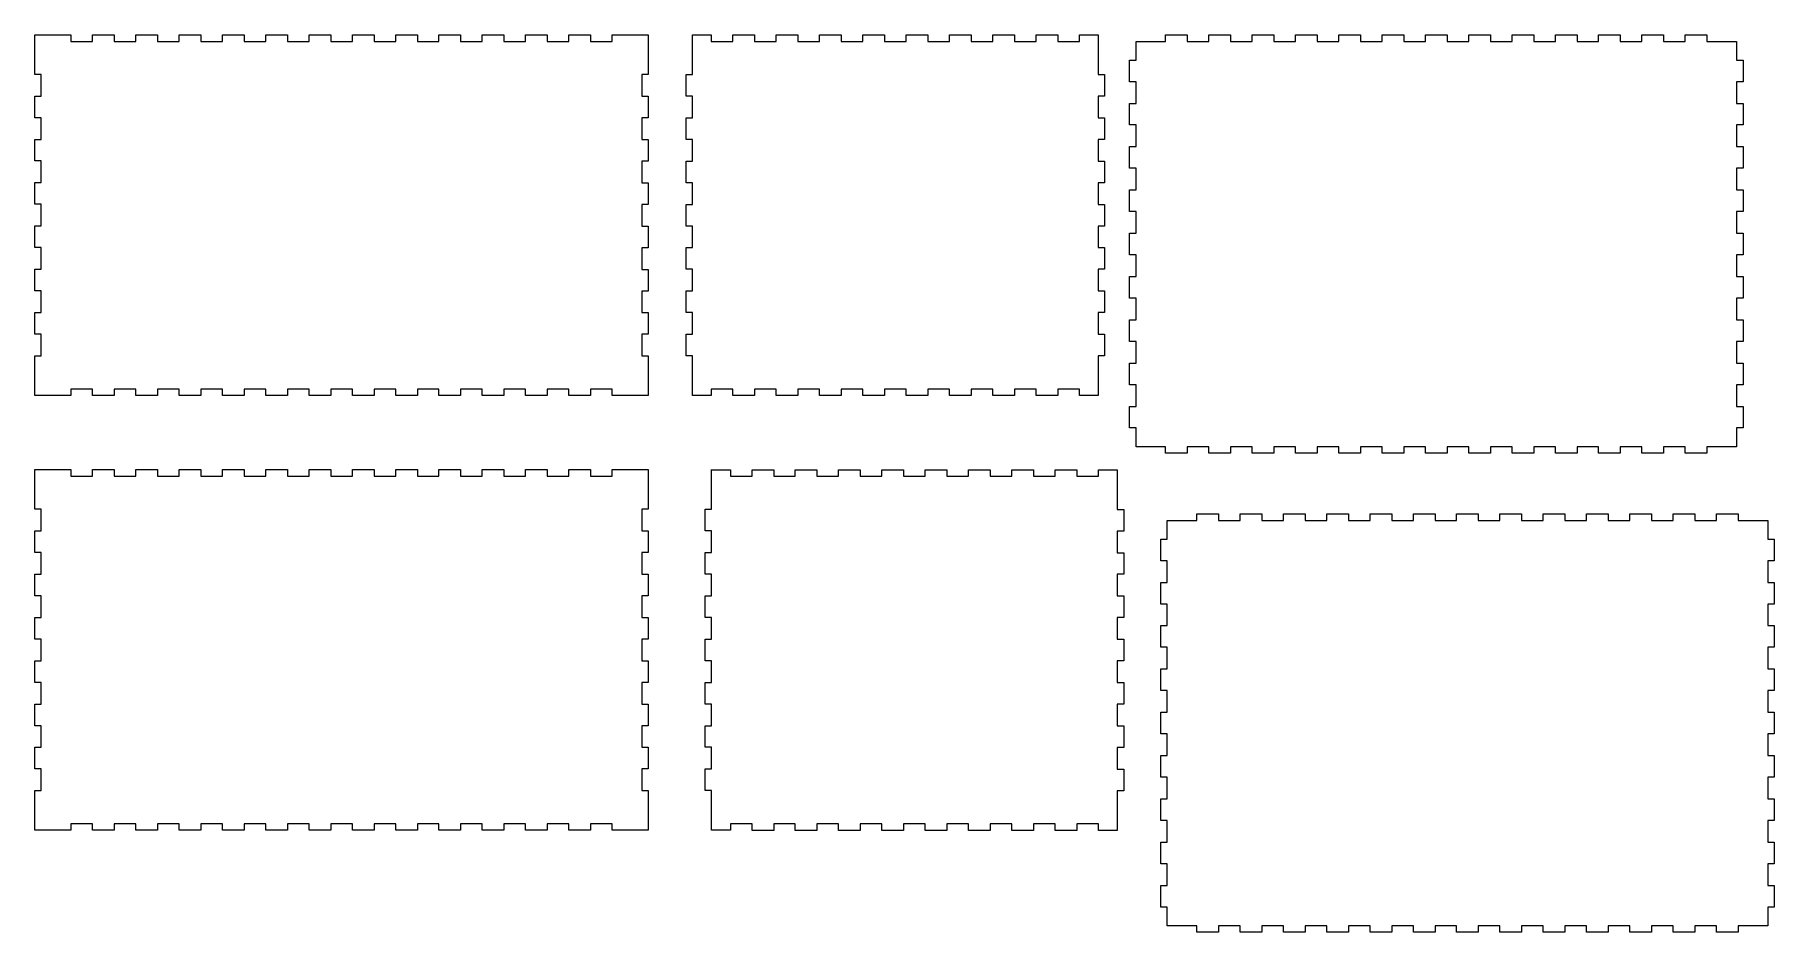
# Model space of a CAD drawing. Header units: millimetres. Extents: x 133 to 2542, y 368 to 1611.
import ezdxf

# ---------------------------------------------------------------- set-up
doc = ezdxf.new("R2010")
doc.units = ezdxf.units.MM
doc.header["$MEASUREMENT"] = 0
doc.layers.add('Laag 1', color=7, linetype='Continuous', lineweight=0)

msp = doc.modelspace()

# ---------------------------------------------------------------- linework, layer by layer
at = {"layer": 'Laag 1', "color": 1, "lineweight": 9, "true_color": 0xff0000}
for points, knots in [([(133.1, 1611.3), (133.1, 1611.3), (133.1, 1556.3), (133.1, 1556.3), (133.1, 1556.3), (142.1, 1556.3), (142.1, 1556.3), (142.1, 1556.3), (142.1, 1526.3), (142.1, 1526.3), (142.1, 1526.3), (133.1, 1526.3), (133.1, 1526.3), (133.1, 1526.3), (133.1, 1496.3), (133.1, 1496.3), (133.1, 1496.3), (142.1, 1496.3), (142.1, 1496.3), (142.1, 1496.3), (142.1, 1466.4), (142.1, 1466.4), (142.1, 1466.4), (133.1, 1466.4), (133.1, 1466.4), (133.1, 1466.4), (133.1, 1436.4), (133.1, 1436.4), (133.1, 1436.4), (142.1, 1436.4), (142.1, 1436.4), (142.1, 1436.4), (142.1, 1406.4), (142.1, 1406.4), (142.1, 1406.4), (133.1, 1406.4), (133.1, 1406.4), (133.1, 1406.4), (133.1, 1376.4), (133.1, 1376.4), (133.1, 1376.4), (142.1, 1376.4), (142.1, 1376.4), (142.1, 1376.4), (142.1, 1346.4), (142.1, 1346.4), (142.1, 1346.4), (133.1, 1346.4), (133.1, 1346.4), (133.1, 1346.4), (133.1, 1316.4), (133.1, 1316.4), (133.1, 1316.4), (142.1, 1316.4), (142.1, 1316.4), (142.1, 1316.4), (142.1, 1286.4), (142.1, 1286.4), (142.1, 1286.4), (133.1, 1286.4), (133.1, 1286.4), (133.1, 1286.4), (133.1, 1256.5), (133.1, 1256.5), (133.1, 1256.5), (142.1, 1256.5), (142.1, 1256.5), (142.1, 1256.5), (142.1, 1226.5), (142.1, 1226.5), (142.1, 1226.5), (133.1, 1226.5), (133.1, 1226.5), (133.1, 1226.5), (133.1, 1196.5), (133.1, 1196.5), (133.1, 1196.5), (142.1, 1196.5), (142.1, 1196.5), (142.1, 1196.5), (142.1, 1166.5), (142.1, 1166.5), (142.1, 1166.5), (133.1, 1166.5), (133.1, 1166.5), (133.1, 1166.5), (133.1, 1136.5), (133.1, 1136.5), (133.1, 1136.5), (133.1, 1111.5), (133.1, 1111.5), (133.1, 1111.5), (183.1, 1111.5), (183.1, 1111.5), (183.1, 1111.5), (183.1, 1120.3), (183.1, 1120.3), (183.1, 1120.3), (213.1, 1120.3), (213.1, 1120.3), (213.1, 1120.3), (213.1, 1111.3), (213.1, 1111.3), (213.1, 1111.3), (243.1, 1111.3), (243.1, 1111.3), (243.1, 1111.3), (243.1, 1120.3), (243.1, 1120.3), (243.1, 1120.3), (273, 1120.3), (273, 1120.3), (273, 1120.3), (273, 1111.3), (273, 1111.3), (273, 1111.3), (303, 1111.3), (303, 1111.3), (303, 1111.3), (303, 1120.3), (303, 1120.3), (303, 1120.3), (333, 1120.3), (333, 1120.3), (333, 1120.3), (333, 1111.3), (333, 1111.3), (333, 1111.3), (363, 1111.3), (363, 1111.3), (363, 1111.3), (363, 1120.3), (363, 1120.3), (363, 1120.3), (393, 1120.3), (393, 1120.3), (393, 1120.3), (393, 1111.3), (393, 1111.3), (393, 1111.3), (423, 1111.3), (423, 1111.3), (423, 1111.3), (423, 1120.3), (423, 1120.3), (423, 1120.3), (453, 1120.3), (453, 1120.3), (453, 1120.3), (453, 1111.3), (453, 1111.3), (453, 1111.3), (483, 1111.3), (483, 1111.3), (483, 1111.3), (483, 1120.3), (483, 1120.3), (483, 1120.3), (512.9, 1120.3), (512.9, 1120.3), (512.9, 1120.3), (512.9, 1111.3), (512.9, 1111.3), (512.9, 1111.3), (542.9, 1111.3), (542.9, 1111.3), (542.9, 1111.3), (542.9, 1120.3), (542.9, 1120.3), (542.9, 1120.3), (572.9, 1120.3), (572.9, 1120.3), (572.9, 1120.3), (572.9, 1111.3), (572.9, 1111.3), (572.9, 1111.3), (602.9, 1111.3), (602.9, 1111.3), (602.9, 1111.3), (602.9, 1120.3), (602.9, 1120.3), (602.9, 1120.3), (632.9, 1120.3), (632.9, 1120.3), (632.9, 1120.3), (632.9, 1111.3), (632.9, 1111.3), (632.9, 1111.3), (662.9, 1111.3), (662.9, 1111.3), (662.9, 1111.3), (662.9, 1120.3), (662.9, 1120.3), (662.9, 1120.3), (692.9, 1120.3), (692.9, 1120.3), (692.9, 1120.3), (692.9, 1111.3), (692.9, 1111.3), (692.9, 1111.3), (722.8, 1111.3), (722.8, 1111.3), (722.8, 1111.3), (722.8, 1120.3), (722.8, 1120.3), (722.8, 1120.3), (752.8, 1120.3), (752.8, 1120.3), (752.8, 1120.3), (752.8, 1111.3), (752.8, 1111.3), (752.8, 1111.3), (782.8, 1111.3), (782.8, 1111.3), (782.8, 1111.3), (782.8, 1120.3), (782.8, 1120.3), (782.8, 1120.3), (812.8, 1120.3), (812.8, 1120.3), (812.8, 1120.3), (812.8, 1111.3), (812.8, 1111.3), (812.8, 1111.3), (842.8, 1111.3), (842.8, 1111.3), (842.8, 1111.3), (842.8, 1120.3), (842.8, 1120.3), (842.8, 1120.3), (872.8, 1120.3), (872.8, 1120.3), (872.8, 1120.3), (872.8, 1111.3), (872.8, 1111.3), (872.8, 1111.3), (902.8, 1111.3), (902.8, 1111.3), (902.8, 1111.3), (902.8, 1120.3), (902.8, 1120.3), (902.8, 1120.3), (932.7, 1120.3), (932.7, 1120.3), (932.7, 1120.3), (932.7, 1111.3), (932.7, 1111.3), (932.7, 1111.3), (962.7, 1111.3), (962.7, 1111.3), (962.7, 1111.3), (982.7, 1111.3), (982.7, 1111.3), (982.7, 1111.3), (982.7, 1166.3), (982.7, 1166.3), (982.7, 1166.3), (973.7, 1166.3), (973.7, 1166.3), (973.7, 1166.3), (973.7, 1196.3), (973.7, 1196.3), (973.7, 1196.3), (982.7, 1196.3), (982.7, 1196.3), (982.7, 1196.3), (982.7, 1226.3), (982.7, 1226.3), (982.7, 1226.3), (973.7, 1226.3), (973.7, 1226.3), (973.7, 1226.3), (973.7, 1256.2), (973.7, 1256.2), (973.7, 1256.2), (982.7, 1256.2), (982.7, 1256.2), (982.7, 1256.2), (982.7, 1286.2), (982.7, 1286.2), (982.7, 1286.2), (973.7, 1286.2), (973.7, 1286.2), (973.7, 1286.2), (973.7, 1316.2), (973.7, 1316.2), (973.7, 1316.2), (982.7, 1316.2), (982.7, 1316.2), (982.7, 1316.2), (982.7, 1346.2), (982.7, 1346.2), (982.7, 1346.2), (973.7, 1346.2), (973.7, 1346.2), (973.7, 1346.2), (973.7, 1376.2), (973.7, 1376.2), (973.7, 1376.2), (982.7, 1376.2), (982.7, 1376.2), (982.7, 1376.2), (982.7, 1406.2), (982.7, 1406.2), (982.7, 1406.2), (973.7, 1406.2), (973.7, 1406.2), (973.7, 1406.2), (973.7, 1436.2), (973.7, 1436.2), (973.7, 1436.2), (982.7, 1436.2), (982.7, 1436.2), (982.7, 1436.2), (982.7, 1466.1), (982.7, 1466.1), (982.7, 1466.1), (973.7, 1466.1), (973.7, 1466.1), (973.7, 1466.1), (973.7, 1496.1), (973.7, 1496.1), (973.7, 1496.1), (982.7, 1496.1), (982.7, 1496.1), (982.7, 1496.1), (982.7, 1526.1), (982.7, 1526.1), (982.7, 1526.1), (973.7, 1526.1), (973.7, 1526.1), (973.7, 1526.1), (973.7, 1556.1), (973.7, 1556.1), (973.7, 1556.1), (982.7, 1556.1), (982.7, 1556.1), (982.7, 1556.1), (982.7, 1586.1), (982.7, 1586.1), (982.7, 1586.1), (982.7, 1611.1), (982.7, 1611.1), (982.7, 1611.1), (932.7, 1611.1), (932.7, 1611.1), (932.7, 1611.1), (932.7, 1602.1), (932.7, 1602.1), (932.7, 1602.1), (902.8, 1602.1), (902.8, 1602.1), (902.8, 1602.1), (902.8, 1611.1), (902.8, 1611.1), (902.8, 1611.1), (872.8, 1611.1), (872.8, 1611.1), (872.8, 1611.1), (872.8, 1602.1), (872.8, 1602.1), (872.8, 1602.1), (842.8, 1602.1), (842.8, 1602.1), (842.8, 1602.1), (842.8, 1611.1), (842.8, 1611.1), (842.8, 1611.1), (812.8, 1611.1), (812.8, 1611.1), (812.8, 1611.1), (812.8, 1602.1), (812.8, 1602.1), (812.8, 1602.1), (782.8, 1602.1), (782.8, 1602.1), (782.8, 1602.1), (782.8, 1611.1), (782.8, 1611.1), (782.8, 1611.1), (752.8, 1611.1), (752.8, 1611.1), (752.8, 1611.1), (752.8, 1602.1), (752.8, 1602.1), (752.8, 1602.1), (722.8, 1602.1), (722.8, 1602.1), (722.8, 1602.1), (722.8, 1611.1), (722.8, 1611.1), (722.8, 1611.1), (692.9, 1611.1), (692.9, 1611.1), (692.9, 1611.1), (692.9, 1602.1), (692.9, 1602.1), (692.9, 1602.1), (662.9, 1602.1), (662.9, 1602.1), (662.9, 1602.1), (662.9, 1611.1), (662.9, 1611.1), (662.9, 1611.1), (632.9, 1611.1), (632.9, 1611.1), (632.9, 1611.1), (632.9, 1602.1), (632.9, 1602.1), (632.9, 1602.1), (602.9, 1602.1), (602.9, 1602.1), (602.9, 1602.1), (602.9, 1611.1), (602.9, 1611.1), (602.9, 1611.1), (572.9, 1611.1), (572.9, 1611.1), (572.9, 1611.1), (572.9, 1602.1), (572.9, 1602.1), (572.9, 1602.1), (542.9, 1602.1), (542.9, 1602.1), (542.9, 1602.1), (542.9, 1611.1), (542.9, 1611.1), (542.9, 1611.1), (512.9, 1611.1), (512.9, 1611.1), (512.9, 1611.1), (512.9, 1602.1), (512.9, 1602.1), (512.9, 1602.1), (483, 1602.1), (483, 1602.1), (483, 1602.1), (483, 1611.1), (483, 1611.1), (483, 1611.1), (453, 1611.1), (453, 1611.1), (453, 1611.1), (453, 1602.1), (453, 1602.1), (453, 1602.1), (423, 1602.1), (423, 1602.1), (423, 1602.1), (423, 1611.1), (423, 1611.1), (423, 1611.1), (393, 1611.1), (393, 1611.1), (393, 1611.1), (393, 1602.1), (393, 1602.1), (393, 1602.1), (363, 1602.1), (363, 1602.1), (363, 1602.1), (363, 1611.1), (363, 1611.1), (363, 1611.1), (333, 1611.1), (333, 1611.1), (333, 1611.1), (333, 1602.1), (333, 1602.1), (333, 1602.1), (303, 1602.1), (303, 1602.1), (303, 1602.1), (303, 1611.1), (303, 1611.1), (303, 1611.1), (273, 1611.1), (273, 1611.1), (273, 1611.1), (273, 1602.1), (273, 1602.1), (273, 1602.1), (243.1, 1602.1), (243.1, 1602.1), (243.1, 1602.1), (243.1, 1611.1), (243.1, 1611.1), (243.1, 1611.1), (213.1, 1611.1), (213.1, 1611.1), (213.1, 1611.1), (213.1, 1602.1), (213.1, 1602.1), (213.1, 1602.1), (183.1, 1602.1), (183.1, 1602.1), (183.1, 1602.1), (183.1, 1611.1), (183.1, 1611.1), (183.1, 1611.1), (153.1, 1611.1), (153.1, 1611.1), (153.1, 1611.1), (133.1, 1611.1), (133.1, 1611.1), (133.1, 1611.1), (133.1, 1611.3), (133.1, 1611.3)], [0, 0, 0, 0, 1, 1, 1, 2, 2, 2, 3, 3, 3, 4, 4, 4, 5, 5, 5, 6, 6, 6, 7, 7, 7, 8, 8, 8, 9, 9, 9, 10, 10, 10, 11, 11, 11, 12, 12, 12, 13, 13, 13, 14, 14, 14, 15, 15, 15, 16, 16, 16, 17, 17, 17, 18, 18, 18, 19, 19, 19, 20, 20, 20, 21, 21, 21, 22, 22, 22, 23, 23, 23, 24, 24, 24, 25, 25, 25, 26, 26, 26, 27, 27, 27, 28, 28, 28, 29, 29, 29, 30, 30, 30, 31, 31, 31, 32, 32, 32, 33, 33, 33, 34, 34, 34, 35, 35, 35, 36, 36, 36, 37, 37, 37, 38, 38, 38, 39, 39, 39, 40, 40, 40, 41, 41, 41, 42, 42, 42, 43, 43, 43, 44, 44, 44, 45, 45, 45, 46, 46, 46, 47, 47, 47, 48, 48, 48, 49, 49, 49, 50, 50, 50, 51, 51, 51, 52, 52, 52, 53, 53, 53, 54, 54, 54, 55, 55, 55, 56, 56, 56, 57, 57, 57, 58, 58, 58, 59, 59, 59, 60, 60, 60, 61, 61, 61, 62, 62, 62, 63, 63, 63, 64, 64, 64, 65, 65, 65, 66, 66, 66, 67, 67, 67, 68, 68, 68, 69, 69, 69, 70, 70, 70, 71, 71, 71, 72, 72, 72, 73, 73, 73, 74, 74, 74, 75, 75, 75, 76, 76, 76, 77, 77, 77, 78, 78, 78, 79, 79, 79, 80, 80, 80, 81, 81, 81, 82, 82, 82, 83, 83, 83, 84, 84, 84, 85, 85, 85, 86, 86, 86, 87, 87, 87, 88, 88, 88, 89, 89, 89, 90, 90, 90, 91, 91, 91, 92, 92, 92, 93, 93, 93, 94, 94, 94, 95, 95, 95, 96, 96, 96, 97, 97, 97, 98, 98, 98, 99, 99, 99, 100, 100, 100, 101, 101, 101, 102, 102, 102, 103, 103, 103, 104, 104, 104, 105, 105, 105, 106, 106, 106, 107, 107, 107, 108, 108, 108, 109, 109, 109, 110, 110, 110, 111, 111, 111, 112, 112, 112, 113, 113, 113, 114, 114, 114, 115, 115, 115, 116, 116, 116, 117, 117, 117, 118, 118, 118, 119, 119, 119, 120, 120, 120, 121, 121, 121, 122, 122, 122, 123, 123, 123, 124, 124, 124, 125, 125, 125, 126, 126, 126, 127, 127, 127, 128, 128, 128, 129, 129, 129, 130, 130, 130, 131, 131, 131, 132, 132, 132, 133, 133, 133, 134, 134, 134, 135, 135, 135, 136, 136, 136, 137, 137, 137, 138, 138, 138, 139, 139, 139, 140, 140, 140, 141, 141, 141, 142, 142, 142, 143, 143, 143, 144, 144, 144, 145, 145, 145, 146, 146, 146, 147, 147, 147, 148, 148, 148, 149, 149, 149, 150, 150, 150, 151, 151, 151, 152, 152, 152, 153, 153, 153, 154, 154, 154, 155, 155, 155, 156, 156, 156, 157, 157, 157, 158, 158, 158, 159, 159, 159, 160, 160, 160, 161, 161, 161, 162, 162, 162, 163, 163, 163, 164, 164, 164, 165, 165, 165, 166, 166, 166, 167, 167, 167, 168, 168, 168, 169, 169, 169, 169]), ([(1044, 1611.2), (1044, 1611.2), (1044, 1556.2), (1044, 1556.2), (1044, 1556.2), (1035, 1556.2), (1035, 1556.2), (1035, 1556.2), (1035, 1526.2), (1035, 1526.2), (1035, 1526.2), (1044, 1526.2), (1044, 1526.2), (1044, 1526.2), (1044, 1496.2), (1044, 1496.2), (1044, 1496.2), (1035, 1496.2), (1035, 1496.2), (1035, 1496.2), (1035, 1466.3), (1035, 1466.3), (1035, 1466.3), (1044, 1466.3), (1044, 1466.3), (1044, 1466.3), (1044, 1436.3), (1044, 1436.3), (1044, 1436.3), (1035, 1436.3), (1035, 1436.3), (1035, 1436.3), (1035, 1406.3), (1035, 1406.3), (1035, 1406.3), (1044, 1406.3), (1044, 1406.3), (1044, 1406.3), (1044, 1376.3), (1044, 1376.3), (1044, 1376.3), (1035, 1376.3), (1035, 1376.3), (1035, 1376.3), (1035, 1346.3), (1035, 1346.3), (1035, 1346.3), (1044, 1346.3), (1044, 1346.3), (1044, 1346.3), (1044, 1316.3), (1044, 1316.3), (1044, 1316.3), (1035, 1316.3), (1035, 1316.3), (1035, 1316.3), (1035, 1286.3), (1035, 1286.3), (1035, 1286.3), (1044, 1286.3), (1044, 1286.3), (1044, 1286.3), (1044, 1256.3), (1044, 1256.3), (1044, 1256.3), (1035, 1256.3), (1035, 1256.3), (1035, 1256.3), (1035, 1226.4), (1035, 1226.4), (1035, 1226.4), (1044, 1226.4), (1044, 1226.4), (1044, 1226.4), (1044, 1196.4), (1044, 1196.4), (1044, 1196.4), (1035, 1196.4), (1035, 1196.4), (1035, 1196.4), (1035, 1166.4), (1035, 1166.4), (1035, 1166.4), (1044, 1166.4), (1044, 1166.4), (1044, 1166.4), (1044, 1136.4), (1044, 1136.4), (1044, 1136.4), (1044, 1111.4), (1044, 1111.4), (1044, 1111.4), (1070, 1111.4), (1070, 1111.4), (1070, 1111.4), (1070, 1120.4), (1070, 1120.4), (1070, 1120.4), (1100, 1120.4), (1100, 1120.4), (1100, 1120.4), (1100, 1111.4), (1100, 1111.4), (1100, 1111.4), (1130, 1111.4), (1130, 1111.4), (1130, 1111.4), (1130, 1120.4), (1130, 1120.4), (1130, 1120.4), (1160, 1120.4), (1160, 1120.4), (1160, 1120.4), (1160, 1111.4), (1160, 1111.4), (1160, 1111.4), (1189.9, 1111.4), (1189.9, 1111.4), (1189.9, 1111.4), (1189.9, 1120.4), (1189.9, 1120.4), (1189.9, 1120.4), (1219.9, 1120.4), (1219.9, 1120.4), (1219.9, 1120.4), (1219.9, 1111.4), (1219.9, 1111.4), (1219.9, 1111.4), (1249.9, 1111.4), (1249.9, 1111.4), (1249.9, 1111.4), (1249.9, 1120.4), (1249.9, 1120.4), (1249.9, 1120.4), (1279.9, 1120.4), (1279.9, 1120.4), (1279.9, 1120.4), (1279.9, 1111.4), (1279.9, 1111.4), (1279.9, 1111.4), (1309.9, 1111.4), (1309.9, 1111.4), (1309.9, 1111.4), (1309.9, 1120.4), (1309.9, 1120.4), (1309.9, 1120.4), (1339.9, 1120.4), (1339.9, 1120.4), (1339.9, 1120.4), (1339.9, 1111.4), (1339.9, 1111.4), (1339.9, 1111.4), (1369.9, 1111.4), (1369.9, 1111.4), (1369.9, 1111.4), (1369.9, 1120.4), (1369.9, 1120.4), (1369.9, 1120.4), (1399.8, 1120.4), (1399.8, 1120.4), (1399.8, 1120.4), (1399.8, 1111.4), (1399.8, 1111.4), (1399.8, 1111.4), (1429.8, 1111.4), (1429.8, 1111.4), (1429.8, 1111.4), (1429.8, 1120.4), (1429.8, 1120.4), (1429.8, 1120.4), (1459.8, 1120.4), (1459.8, 1120.4), (1459.8, 1120.4), (1459.8, 1111.4), (1459.8, 1111.4), (1459.8, 1111.4), (1489.8, 1111.4), (1489.8, 1111.4), (1489.8, 1111.4), (1489.8, 1120.4), (1489.8, 1120.4), (1489.8, 1120.4), (1519.8, 1120.4), (1519.8, 1120.4), (1519.8, 1120.4), (1519.8, 1111.4), (1519.8, 1111.4), (1519.8, 1111.4), (1549.8, 1111.4), (1549.8, 1111.4), (1549.8, 1111.4), (1549.8, 1120.4), (1549.8, 1120.4), (1549.8, 1120.4), (1579.8, 1120.4), (1579.8, 1120.4), (1579.8, 1120.4), (1579.8, 1111.4), (1579.8, 1111.4), (1579.8, 1111.4), (1605.8, 1111.4), (1605.8, 1111.4), (1605.8, 1111.4), (1605.8, 1166.4), (1605.8, 1166.4), (1605.8, 1166.4), (1614.8, 1166.4), (1614.8, 1166.4), (1614.8, 1166.4), (1614.8, 1196.4), (1614.8, 1196.4), (1614.8, 1196.4), (1605.8, 1196.4), (1605.8, 1196.4), (1605.8, 1196.4), (1605.8, 1226.4), (1605.8, 1226.4), (1605.8, 1226.4), (1614.8, 1226.4), (1614.8, 1226.4), (1614.8, 1226.4), (1614.8, 1256.3), (1614.8, 1256.3), (1614.8, 1256.3), (1605.8, 1256.3), (1605.8, 1256.3), (1605.8, 1256.3), (1605.8, 1286.3), (1605.8, 1286.3), (1605.8, 1286.3), (1614.8, 1286.3), (1614.8, 1286.3), (1614.8, 1286.3), (1614.8, 1316.3), (1614.8, 1316.3), (1614.8, 1316.3), (1605.8, 1316.3), (1605.8, 1316.3), (1605.8, 1316.3), (1605.8, 1346.3), (1605.8, 1346.3), (1605.8, 1346.3), (1614.8, 1346.3), (1614.8, 1346.3), (1614.8, 1346.3), (1614.8, 1376.3), (1614.8, 1376.3), (1614.8, 1376.3), (1605.8, 1376.3), (1605.8, 1376.3), (1605.8, 1376.3), (1605.8, 1406.3), (1605.8, 1406.3), (1605.8, 1406.3), (1614.8, 1406.3), (1614.8, 1406.3), (1614.8, 1406.3), (1614.8, 1436.3), (1614.8, 1436.3), (1614.8, 1436.3), (1605.8, 1436.3), (1605.8, 1436.3), (1605.8, 1436.3), (1605.8, 1466.3), (1605.8, 1466.3), (1605.8, 1466.3), (1614.8, 1466.3), (1614.8, 1466.3), (1614.8, 1466.3), (1614.8, 1496.2), (1614.8, 1496.2), (1614.8, 1496.2), (1605.8, 1496.2), (1605.8, 1496.2), (1605.8, 1496.2), (1605.8, 1526.2), (1605.8, 1526.2), (1605.8, 1526.2), (1614.8, 1526.2), (1614.8, 1526.2), (1614.8, 1526.2), (1614.8, 1556.2), (1614.8, 1556.2), (1614.8, 1556.2), (1605.8, 1556.2), (1605.8, 1556.2), (1605.8, 1556.2), (1605.8, 1586.2), (1605.8, 1586.2), (1605.8, 1586.2), (1605.8, 1611.2), (1605.8, 1611.2), (1605.8, 1611.2), (1579.8, 1611.2), (1579.8, 1611.2), (1579.8, 1611.2), (1579.8, 1602.2), (1579.8, 1602.2), (1579.8, 1602.2), (1549.8, 1602.2), (1549.8, 1602.2), (1549.8, 1602.2), (1549.8, 1611.2), (1549.8, 1611.2), (1549.8, 1611.2), (1519.8, 1611.2), (1519.8, 1611.2), (1519.8, 1611.2), (1519.8, 1602.2), (1519.8, 1602.2), (1519.8, 1602.2), (1489.8, 1602.2), (1489.8, 1602.2), (1489.8, 1602.2), (1489.8, 1611.2), (1489.8, 1611.2), (1489.8, 1611.2), (1459.8, 1611.2), (1459.8, 1611.2), (1459.8, 1611.2), (1459.8, 1602.2), (1459.8, 1602.2), (1459.8, 1602.2), (1429.8, 1602.2), (1429.8, 1602.2), (1429.8, 1602.2), (1429.8, 1611.2), (1429.8, 1611.2), (1429.8, 1611.2), (1399.8, 1611.2), (1399.8, 1611.2), (1399.8, 1611.2), (1399.8, 1602.2), (1399.8, 1602.2), (1399.8, 1602.2), (1369.9, 1602.2), (1369.9, 1602.2), (1369.9, 1602.2), (1369.9, 1611.2), (1369.9, 1611.2), (1369.9, 1611.2), (1339.9, 1611.2), (1339.9, 1611.2), (1339.9, 1611.2), (1339.9, 1602.2), (1339.9, 1602.2), (1339.9, 1602.2), (1309.9, 1602.2), (1309.9, 1602.2), (1309.9, 1602.2), (1309.9, 1611.2), (1309.9, 1611.2), (1309.9, 1611.2), (1279.9, 1611.2), (1279.9, 1611.2), (1279.9, 1611.2), (1279.9, 1602.2), (1279.9, 1602.2), (1279.9, 1602.2), (1249.9, 1602.2), (1249.9, 1602.2), (1249.9, 1602.2), (1249.9, 1611.2), (1249.9, 1611.2), (1249.9, 1611.2), (1219.9, 1611.2), (1219.9, 1611.2), (1219.9, 1611.2), (1219.9, 1602.2), (1219.9, 1602.2), (1219.9, 1602.2), (1189.9, 1602.2), (1189.9, 1602.2), (1189.9, 1602.2), (1189.9, 1611.2), (1189.9, 1611.2), (1189.9, 1611.2), (1160, 1611.2), (1160, 1611.2), (1160, 1611.2), (1160, 1602.2), (1160, 1602.2), (1160, 1602.2), (1130, 1602.2), (1130, 1602.2), (1130, 1602.2), (1130, 1611.2), (1130, 1611.2), (1130, 1611.2), (1100, 1611.2), (1100, 1611.2), (1100, 1611.2), (1100, 1602.2), (1100, 1602.2), (1100, 1602.2), (1070, 1602.2), (1070, 1602.2), (1070, 1602.2), (1070, 1611.2), (1070, 1611.2), (1070, 1611.2), (1044, 1611.2), (1044, 1611.2)], [0, 0, 0, 0, 1, 1, 1, 2, 2, 2, 3, 3, 3, 4, 4, 4, 5, 5, 5, 6, 6, 6, 7, 7, 7, 8, 8, 8, 9, 9, 9, 10, 10, 10, 11, 11, 11, 12, 12, 12, 13, 13, 13, 14, 14, 14, 15, 15, 15, 16, 16, 16, 17, 17, 17, 18, 18, 18, 19, 19, 19, 20, 20, 20, 21, 21, 21, 22, 22, 22, 23, 23, 23, 24, 24, 24, 25, 25, 25, 26, 26, 26, 27, 27, 27, 28, 28, 28, 29, 29, 29, 30, 30, 30, 31, 31, 31, 32, 32, 32, 33, 33, 33, 34, 34, 34, 35, 35, 35, 36, 36, 36, 37, 37, 37, 38, 38, 38, 39, 39, 39, 40, 40, 40, 41, 41, 41, 42, 42, 42, 43, 43, 43, 44, 44, 44, 45, 45, 45, 46, 46, 46, 47, 47, 47, 48, 48, 48, 49, 49, 49, 50, 50, 50, 51, 51, 51, 52, 52, 52, 53, 53, 53, 54, 54, 54, 55, 55, 55, 56, 56, 56, 57, 57, 57, 58, 58, 58, 59, 59, 59, 60, 60, 60, 61, 61, 61, 62, 62, 62, 63, 63, 63, 64, 64, 64, 65, 65, 65, 66, 66, 66, 67, 67, 67, 68, 68, 68, 69, 69, 69, 70, 70, 70, 71, 71, 71, 72, 72, 72, 73, 73, 73, 74, 74, 74, 75, 75, 75, 76, 76, 76, 77, 77, 77, 78, 78, 78, 79, 79, 79, 80, 80, 80, 81, 81, 81, 82, 82, 82, 83, 83, 83, 84, 84, 84, 85, 85, 85, 86, 86, 86, 87, 87, 87, 88, 88, 88, 89, 89, 89, 90, 90, 90, 91, 91, 91, 92, 92, 92, 93, 93, 93, 94, 94, 94, 95, 95, 95, 96, 96, 96, 97, 97, 97, 98, 98, 98, 99, 99, 99, 100, 100, 100, 101, 101, 101, 102, 102, 102, 103, 103, 103, 104, 104, 104, 105, 105, 105, 106, 106, 106, 107, 107, 107, 108, 108, 108, 109, 109, 109, 110, 110, 110, 111, 111, 111, 112, 112, 112, 113, 113, 113, 114, 114, 114, 115, 115, 115, 116, 116, 116, 117, 117, 117, 118, 118, 118, 119, 119, 119, 120, 120, 120, 121, 121, 121, 122, 122, 122, 123, 123, 123, 124, 124, 124, 125, 125, 125, 126, 126, 126, 127, 127, 127, 128, 128, 128, 129, 129, 129, 130, 130, 130, 131, 131, 131, 132, 132, 132, 133, 133, 133, 134, 134, 134, 134]), ([(1658.2, 1602.2), (1658.2, 1602.2), (1658.2, 1576.2), (1658.2, 1576.2), (1658.2, 1576.2), (1649.2, 1576.2), (1649.2, 1576.2), (1649.2, 1576.2), (1649.2, 1546.2), (1649.2, 1546.2), (1649.2, 1546.2), (1658.2, 1546.2), (1658.2, 1546.2), (1658.2, 1546.2), (1658.2, 1516.2), (1658.2, 1516.2), (1658.2, 1516.2), (1649.2, 1516.2), (1649.2, 1516.2), (1649.2, 1516.2), (1649.2, 1486.3), (1649.2, 1486.3), (1649.2, 1486.3), (1658.2, 1486.3), (1658.2, 1486.3), (1658.2, 1486.3), (1658.2, 1456.3), (1658.2, 1456.3), (1658.2, 1456.3), (1649.2, 1456.3), (1649.2, 1456.3), (1649.2, 1456.3), (1649.2, 1426.3), (1649.2, 1426.3), (1649.2, 1426.3), (1658.2, 1426.3), (1658.2, 1426.3), (1658.2, 1426.3), (1658.2, 1396.3), (1658.2, 1396.3), (1658.2, 1396.3), (1649.2, 1396.3), (1649.2, 1396.3), (1649.2, 1396.3), (1649.2, 1366.3), (1649.2, 1366.3), (1649.2, 1366.3), (1658.2, 1366.3), (1658.2, 1366.3), (1658.2, 1366.3), (1658.2, 1336.3), (1658.2, 1336.3), (1658.2, 1336.3), (1649.2, 1336.3), (1649.2, 1336.3), (1649.2, 1336.3), (1649.2, 1306.3), (1649.2, 1306.3), (1649.2, 1306.3), (1658.2, 1306.3), (1658.2, 1306.3), (1658.2, 1306.3), (1658.2, 1276.3), (1658.2, 1276.3), (1658.2, 1276.3), (1649.2, 1276.3), (1649.2, 1276.3), (1649.2, 1276.3), (1649.2, 1246.4), (1649.2, 1246.4), (1649.2, 1246.4), (1658.2, 1246.4), (1658.2, 1246.4), (1658.2, 1246.4), (1658.2, 1216.4), (1658.2, 1216.4), (1658.2, 1216.4), (1649.2, 1216.4), (1649.2, 1216.4), (1649.2, 1216.4), (1649.2, 1186.4), (1649.2, 1186.4), (1649.2, 1186.4), (1658.2, 1186.4), (1658.2, 1186.4), (1658.2, 1186.4), (1658.2, 1156.4), (1658.2, 1156.4), (1658.2, 1156.4), (1649.2, 1156.4), (1649.2, 1156.4), (1649.2, 1156.4), (1649.2, 1126.4), (1649.2, 1126.4), (1649.2, 1126.4), (1658.2, 1126.4), (1658.2, 1126.4), (1658.2, 1126.4), (1658.2, 1096.4), (1658.2, 1096.4), (1658.2, 1096.4), (1649.2, 1096.4), (1649.2, 1096.4), (1649.2, 1096.4), (1649.2, 1066.4), (1649.2, 1066.4), (1649.2, 1066.4), (1658.2, 1066.4), (1658.2, 1066.4), (1658.2, 1066.4), (1658.2, 1040.4), (1658.2, 1040.4), (1658.2, 1040.4), (1699.2, 1040.4), (1699.2, 1040.4), (1699.2, 1040.4), (1699.2, 1031.5), (1699.2, 1031.5), (1699.2, 1031.5), (1729.2, 1031.5), (1729.2, 1031.5), (1729.2, 1031.5), (1729.2, 1040.4), (1729.2, 1040.4), (1729.2, 1040.4), (1759.2, 1040.4), (1759.2, 1040.4), (1759.2, 1040.4), (1759.2, 1031.5), (1759.2, 1031.5), (1759.2, 1031.5), (1789.2, 1031.5), (1789.2, 1031.5), (1789.2, 1031.5), (1789.2, 1040.4), (1789.2, 1040.4), (1789.2, 1040.4), (1819.2, 1040.4), (1819.2, 1040.4), (1819.2, 1040.4), (1819.2, 1031.5), (1819.2, 1031.5), (1819.2, 1031.5), (1849.2, 1031.5), (1849.2, 1031.5), (1849.2, 1031.5), (1849.2, 1040.4), (1849.2, 1040.4), (1849.2, 1040.4), (1879.1, 1040.4), (1879.1, 1040.4), (1879.1, 1040.4), (1879.1, 1031.5), (1879.1, 1031.5), (1879.1, 1031.5), (1909.1, 1031.5), (1909.1, 1031.5), (1909.1, 1031.5), (1909.1, 1040.4), (1909.1, 1040.4), (1909.1, 1040.4), (1939.1, 1040.4), (1939.1, 1040.4), (1939.1, 1040.4), (1939.1, 1031.5), (1939.1, 1031.5), (1939.1, 1031.5), (1969.1, 1031.5), (1969.1, 1031.5), (1969.1, 1031.5), (1969.1, 1040.4), (1969.1, 1040.4), (1969.1, 1040.4), (1999.1, 1040.4), (1999.1, 1040.4), (1999.1, 1040.4), (1999.1, 1031.5), (1999.1, 1031.5), (1999.1, 1031.5), (2029.1, 1031.5), (2029.1, 1031.5), (2029.1, 1031.5), (2029.1, 1040.4), (2029.1, 1040.4), (2029.1, 1040.4), (2059.1, 1040.4), (2059.1, 1040.4), (2059.1, 1040.4), (2059.1, 1031.5), (2059.1, 1031.5), (2059.1, 1031.5), (2089, 1031.5), (2089, 1031.5), (2089, 1031.5), (2089, 1040.4), (2089, 1040.4), (2089, 1040.4), (2119, 1040.4), (2119, 1040.4), (2119, 1040.4), (2119, 1031.5), (2119, 1031.5), (2119, 1031.5), (2149, 1031.5), (2149, 1031.5), (2149, 1031.5), (2149, 1040.4), (2149, 1040.4), (2149, 1040.4), (2179, 1040.4), (2179, 1040.4), (2179, 1040.4), (2179, 1031.5), (2179, 1031.5), (2179, 1031.5), (2209, 1031.5), (2209, 1031.5), (2209, 1031.5), (2209, 1040.4), (2209, 1040.4), (2209, 1040.4), (2239, 1040.4), (2239, 1040.4), (2239, 1040.4), (2239, 1031.5), (2239, 1031.5), (2239, 1031.5), (2269, 1031.5), (2269, 1031.5), (2269, 1031.5), (2269, 1040.4), (2269, 1040.4), (2269, 1040.4), (2298.9, 1040.4), (2298.9, 1040.4), (2298.9, 1040.4), (2298.9, 1031.5), (2298.9, 1031.5), (2298.9, 1031.5), (2328.9, 1031.5), (2328.9, 1031.5), (2328.9, 1031.5), (2328.9, 1040.4), (2328.9, 1040.4), (2328.9, 1040.4), (2358.9, 1040.4), (2358.9, 1040.4), (2358.9, 1040.4), (2358.9, 1031.5), (2358.9, 1031.5), (2358.9, 1031.5), (2388.9, 1031.5), (2388.9, 1031.5), (2388.9, 1031.5), (2388.9, 1040.4), (2388.9, 1040.4), (2388.9, 1040.4), (2418.9, 1040.4), (2418.9, 1040.4), (2418.9, 1040.4), (2418.9, 1031.5), (2418.9, 1031.5), (2418.9, 1031.5), (2448.9, 1031.5), (2448.9, 1031.5), (2448.9, 1031.5), (2448.9, 1040.4), (2448.9, 1040.4), (2448.9, 1040.4), (2478.9, 1040.4), (2478.9, 1040.4), (2478.9, 1040.4), (2489.9, 1040.4), (2489.9, 1040.4), (2489.9, 1040.4), (2489.9, 1066.4), (2489.9, 1066.4), (2489.9, 1066.4), (2498.9, 1066.4), (2498.9, 1066.4), (2498.9, 1066.4), (2498.9, 1096.4), (2498.9, 1096.4), (2498.9, 1096.4), (2489.9, 1096.4), (2489.9, 1096.4), (2489.9, 1096.4), (2489.9, 1126.4), (2489.9, 1126.4), (2489.9, 1126.4), (2498.9, 1126.4), (2498.9, 1126.4), (2498.9, 1126.4), (2498.9, 1156.4), (2498.9, 1156.4), (2498.9, 1156.4), (2489.9, 1156.4), (2489.9, 1156.4), (2489.9, 1156.4), (2489.9, 1186.4), (2489.9, 1186.4), (2489.9, 1186.4), (2498.9, 1186.4), (2498.9, 1186.4), (2498.9, 1186.4), (2498.9, 1216.4), (2498.9, 1216.4), (2498.9, 1216.4), (2489.9, 1216.4), (2489.9, 1216.4), (2489.9, 1216.4), (2489.9, 1246.4), (2489.9, 1246.4), (2489.9, 1246.4), (2498.9, 1246.4), (2498.9, 1246.4), (2498.9, 1246.4), (2498.9, 1276.3), (2498.9, 1276.3), (2498.9, 1276.3), (2489.9, 1276.3), (2489.9, 1276.3), (2489.9, 1276.3), (2489.9, 1306.3), (2489.9, 1306.3), (2489.9, 1306.3), (2498.9, 1306.3), (2498.9, 1306.3), (2498.9, 1306.3), (2498.9, 1336.3), (2498.9, 1336.3), (2498.9, 1336.3), (2489.9, 1336.3), (2489.9, 1336.3), (2489.9, 1336.3), (2489.9, 1366.3), (2489.9, 1366.3), (2489.9, 1366.3), (2498.9, 1366.3), (2498.9, 1366.3), (2498.9, 1366.3), (2498.9, 1396.3), (2498.9, 1396.3), (2498.9, 1396.3), (2489.9, 1396.3), (2489.9, 1396.3), (2489.9, 1396.3), (2489.9, 1426.3), (2489.9, 1426.3), (2489.9, 1426.3), (2498.9, 1426.3), (2498.9, 1426.3), (2498.9, 1426.3), (2498.9, 1456.3), (2498.9, 1456.3), (2498.9, 1456.3), (2489.9, 1456.3), (2489.9, 1456.3), (2489.9, 1456.3), (2489.9, 1486.3), (2489.9, 1486.3), (2489.9, 1486.3), (2498.9, 1486.3), (2498.9, 1486.3), (2498.9, 1486.3), (2498.9, 1516.2), (2498.9, 1516.2), (2498.9, 1516.2), (2489.9, 1516.2), (2489.9, 1516.2), (2489.9, 1516.2), (2489.9, 1546.2), (2489.9, 1546.2), (2489.9, 1546.2), (2498.9, 1546.2), (2498.9, 1546.2), (2498.9, 1546.2), (2498.9, 1576.2), (2498.9, 1576.2), (2498.9, 1576.2), (2489.9, 1576.2), (2489.9, 1576.2), (2489.9, 1576.2), (2489.9, 1602.2), (2489.9, 1602.2), (2489.9, 1602.2), (2448.9, 1602.2), (2448.9, 1602.2), (2448.9, 1602.2), (2448.9, 1611.2), (2448.9, 1611.2), (2448.9, 1611.2), (2418.9, 1611.2), (2418.9, 1611.2), (2418.9, 1611.2), (2418.9, 1602.2), (2418.9, 1602.2), (2418.9, 1602.2), (2388.9, 1602.2), (2388.9, 1602.2), (2388.9, 1602.2), (2388.9, 1611.2), (2388.9, 1611.2), (2388.9, 1611.2), (2358.9, 1611.2), (2358.9, 1611.2), (2358.9, 1611.2), (2358.9, 1602.2), (2358.9, 1602.2), (2358.9, 1602.2), (2328.9, 1602.2), (2328.9, 1602.2), (2328.9, 1602.2), (2328.9, 1611.2), (2328.9, 1611.2), (2328.9, 1611.2), (2298.9, 1611.2), (2298.9, 1611.2), (2298.9, 1611.2), (2298.9, 1602.2), (2298.9, 1602.2), (2298.9, 1602.2), (2269, 1602.2), (2269, 1602.2), (2269, 1602.2), (2269, 1611.2), (2269, 1611.2), (2269, 1611.2), (2239, 1611.2), (2239, 1611.2), (2239, 1611.2), (2239, 1602.2), (2239, 1602.2), (2239, 1602.2), (2209, 1602.2), (2209, 1602.2), (2209, 1602.2), (2209, 1611.2), (2209, 1611.2), (2209, 1611.2), (2179, 1611.2), (2179, 1611.2), (2179, 1611.2), (2179, 1602.2), (2179, 1602.2), (2179, 1602.2), (2149, 1602.2), (2149, 1602.2), (2149, 1602.2), (2149, 1611.2), (2149, 1611.2), (2149, 1611.2), (2119, 1611.2), (2119, 1611.2), (2119, 1611.2), (2119, 1602.2), (2119, 1602.2), (2119, 1602.2), (2089, 1602.2), (2089, 1602.2), (2089, 1602.2), (2089, 1611.2), (2089, 1611.2), (2089, 1611.2), (2059.1, 1611.2), (2059.1, 1611.2), (2059.1, 1611.2), (2059.1, 1602.2), (2059.1, 1602.2), (2059.1, 1602.2), (2029.1, 1602.2), (2029.1, 1602.2), (2029.1, 1602.2), (2029.1, 1611.2), (2029.1, 1611.2), (2029.1, 1611.2), (1999.1, 1611.2), (1999.1, 1611.2), (1999.1, 1611.2), (1999.1, 1602.2), (1999.1, 1602.2), (1999.1, 1602.2), (1969.1, 1602.2), (1969.1, 1602.2), (1969.1, 1602.2), (1969.1, 1611.2), (1969.1, 1611.2), (1969.1, 1611.2), (1939.1, 1611.2), (1939.1, 1611.2), (1939.1, 1611.2), (1939.1, 1602.2), (1939.1, 1602.2), (1939.1, 1602.2), (1909.1, 1602.2), (1909.1, 1602.2), (1909.1, 1602.2), (1909.1, 1611.2), (1909.1, 1611.2), (1909.1, 1611.2), (1879.1, 1611.2), (1879.1, 1611.2), (1879.1, 1611.2), (1879.1, 1602.2), (1879.1, 1602.2), (1879.1, 1602.2), (1849.2, 1602.2), (1849.2, 1602.2), (1849.2, 1602.2), (1849.2, 1611.2), (1849.2, 1611.2), (1849.2, 1611.2), (1819.2, 1611.2), (1819.2, 1611.2), (1819.2, 1611.2), (1819.2, 1602.2), (1819.2, 1602.2), (1819.2, 1602.2), (1789.2, 1602.2), (1789.2, 1602.2), (1789.2, 1602.2), (1789.2, 1611.2), (1789.2, 1611.2), (1789.2, 1611.2), (1759.2, 1611.2), (1759.2, 1611.2), (1759.2, 1611.2), (1759.2, 1602.2), (1759.2, 1602.2), (1759.2, 1602.2), (1729.2, 1602.2), (1729.2, 1602.2), (1729.2, 1602.2), (1729.2, 1611.2), (1729.2, 1611.2), (1729.2, 1611.2), (1699.2, 1611.2), (1699.2, 1611.2), (1699.2, 1611.2), (1699.2, 1602.2), (1699.2, 1602.2), (1699.2, 1602.2), (1669.2, 1602.2), (1669.2, 1602.2), (1669.2, 1602.2), (1658.2, 1602.2), (1658.2, 1602.2), (1658.2, 1602.2), (1658.2, 1602.2), (1658.2, 1602.2)], [0, 0, 0, 0, 1, 1, 1, 2, 2, 2, 3, 3, 3, 4, 4, 4, 5, 5, 5, 6, 6, 6, 7, 7, 7, 8, 8, 8, 9, 9, 9, 10, 10, 10, 11, 11, 11, 12, 12, 12, 13, 13, 13, 14, 14, 14, 15, 15, 15, 16, 16, 16, 17, 17, 17, 18, 18, 18, 19, 19, 19, 20, 20, 20, 21, 21, 21, 22, 22, 22, 23, 23, 23, 24, 24, 24, 25, 25, 25, 26, 26, 26, 27, 27, 27, 28, 28, 28, 29, 29, 29, 30, 30, 30, 31, 31, 31, 32, 32, 32, 33, 33, 33, 34, 34, 34, 35, 35, 35, 36, 36, 36, 37, 37, 37, 38, 38, 38, 39, 39, 39, 40, 40, 40, 41, 41, 41, 42, 42, 42, 43, 43, 43, 44, 44, 44, 45, 45, 45, 46, 46, 46, 47, 47, 47, 48, 48, 48, 49, 49, 49, 50, 50, 50, 51, 51, 51, 52, 52, 52, 53, 53, 53, 54, 54, 54, 55, 55, 55, 56, 56, 56, 57, 57, 57, 58, 58, 58, 59, 59, 59, 60, 60, 60, 61, 61, 61, 62, 62, 62, 63, 63, 63, 64, 64, 64, 65, 65, 65, 66, 66, 66, 67, 67, 67, 68, 68, 68, 69, 69, 69, 70, 70, 70, 71, 71, 71, 72, 72, 72, 73, 73, 73, 74, 74, 74, 75, 75, 75, 76, 76, 76, 77, 77, 77, 78, 78, 78, 79, 79, 79, 80, 80, 80, 81, 81, 81, 82, 82, 82, 83, 83, 83, 84, 84, 84, 85, 85, 85, 86, 86, 86, 87, 87, 87, 88, 88, 88, 89, 89, 89, 90, 90, 90, 91, 91, 91, 92, 92, 92, 93, 93, 93, 94, 94, 94, 95, 95, 95, 96, 96, 96, 97, 97, 97, 98, 98, 98, 99, 99, 99, 100, 100, 100, 101, 101, 101, 102, 102, 102, 103, 103, 103, 104, 104, 104, 105, 105, 105, 106, 106, 106, 107, 107, 107, 108, 108, 108, 109, 109, 109, 110, 110, 110, 111, 111, 111, 112, 112, 112, 113, 113, 113, 114, 114, 114, 115, 115, 115, 116, 116, 116, 117, 117, 117, 118, 118, 118, 119, 119, 119, 120, 120, 120, 121, 121, 121, 122, 122, 122, 123, 123, 123, 124, 124, 124, 125, 125, 125, 126, 126, 126, 127, 127, 127, 128, 128, 128, 129, 129, 129, 130, 130, 130, 131, 131, 131, 132, 132, 132, 133, 133, 133, 134, 134, 134, 135, 135, 135, 136, 136, 136, 137, 137, 137, 138, 138, 138, 139, 139, 139, 140, 140, 140, 141, 141, 141, 142, 142, 142, 143, 143, 143, 144, 144, 144, 145, 145, 145, 146, 146, 146, 147, 147, 147, 148, 148, 148, 149, 149, 149, 150, 150, 150, 151, 151, 151, 152, 152, 152, 153, 153, 153, 154, 154, 154, 155, 155, 155, 156, 156, 156, 157, 157, 157, 158, 158, 158, 159, 159, 159, 160, 160, 160, 161, 161, 161, 162, 162, 162, 163, 163, 163, 164, 164, 164, 165, 165, 165, 166, 166, 166, 167, 167, 167, 168, 168, 168, 169, 169, 169, 170, 170, 170, 171, 171, 171, 172, 172, 172, 173, 173, 173, 174, 174, 174, 175, 175, 175, 176, 176, 176, 177, 177, 177, 178, 178, 178, 179, 179, 179, 180, 180, 180, 181, 181, 181, 182, 182, 182, 183, 183, 183, 183]), ([(133.1, 1008.7), (133.1, 1008.7), (133.1, 953.7), (133.1, 953.7), (133.1, 953.7), (142.1, 953.7), (142.1, 953.7), (142.1, 953.7), (142.1, 923.7), (142.1, 923.7), (142.1, 923.7), (133.1, 923.7), (133.1, 923.7), (133.1, 923.7), (133.1, 893.7), (133.1, 893.7), (133.1, 893.7), (142.1, 893.7), (142.1, 893.7), (142.1, 893.7), (142.1, 863.7), (142.1, 863.7), (142.1, 863.7), (133.1, 863.7), (133.1, 863.7), (133.1, 863.7), (133.1, 833.8), (133.1, 833.8), (133.1, 833.8), (142.1, 833.8), (142.1, 833.8), (142.1, 833.8), (142.1, 803.8), (142.1, 803.8), (142.1, 803.8), (133.1, 803.8), (133.1, 803.8), (133.1, 803.8), (133.1, 773.8), (133.1, 773.8), (133.1, 773.8), (142.1, 773.8), (142.1, 773.8), (142.1, 773.8), (142.1, 743.8), (142.1, 743.8), (142.1, 743.8), (133.1, 743.8), (133.1, 743.8), (133.1, 743.8), (133.1, 713.8), (133.1, 713.8), (133.1, 713.8), (142.1, 713.8), (142.1, 713.8), (142.1, 713.8), (142.1, 683.8), (142.1, 683.8), (142.1, 683.8), (133.1, 683.8), (133.1, 683.8), (133.1, 683.8), (133.1, 653.8), (133.1, 653.8), (133.1, 653.8), (142.1, 653.8), (142.1, 653.8), (142.1, 653.8), (142.1, 623.9), (142.1, 623.9), (142.1, 623.9), (133.1, 623.9), (133.1, 623.9), (133.1, 623.9), (133.1, 593.9), (133.1, 593.9), (133.1, 593.9), (142.1, 593.9), (142.1, 593.9), (142.1, 593.9), (142.1, 563.9), (142.1, 563.9), (142.1, 563.9), (133.1, 563.9), (133.1, 563.9), (133.1, 563.9), (133.1, 533.9), (133.1, 533.9), (133.1, 533.9), (133.1, 508.9), (133.1, 508.9), (133.1, 508.9), (183.1, 508.9), (183.1, 508.9), (183.1, 508.9), (183.1, 517.9), (183.1, 517.9), (183.1, 517.9), (213.1, 517.9), (213.1, 517.9), (213.1, 517.9), (213.1, 508.9), (213.1, 508.9), (213.1, 508.9), (243.1, 508.9), (243.1, 508.9), (243.1, 508.9), (243.1, 517.9), (243.1, 517.9), (243.1, 517.9), (273, 517.9), (273, 517.9), (273, 517.9), (273, 508.9), (273, 508.9), (273, 508.9), (303, 508.9), (303, 508.9), (303, 508.9), (303, 517.9), (303, 517.9), (303, 517.9), (333, 517.9), (333, 517.9), (333, 517.9), (333, 508.9), (333, 508.9), (333, 508.9), (363, 508.9), (363, 508.9), (363, 508.9), (363, 517.9), (363, 517.9), (363, 517.9), (393, 517.9), (393, 517.9), (393, 517.9), (393, 508.9), (393, 508.9), (393, 508.9), (423, 508.9), (423, 508.9), (423, 508.9), (423, 517.9), (423, 517.9), (423, 517.9), (453, 517.9), (453, 517.9), (453, 517.9), (453, 508.9), (453, 508.9), (453, 508.9), (483, 508.9), (483, 508.9), (483, 508.9), (483, 517.9), (483, 517.9), (483, 517.9), (512.9, 517.9), (512.9, 517.9), (512.9, 517.9), (512.9, 508.9), (512.9, 508.9), (512.9, 508.9), (542.9, 508.9), (542.9, 508.9), (542.9, 508.9), (542.9, 517.9), (542.9, 517.9), (542.9, 517.9), (572.9, 517.9), (572.9, 517.9), (572.9, 517.9), (572.9, 508.9), (572.9, 508.9), (572.9, 508.9), (602.9, 508.9), (602.9, 508.9), (602.9, 508.9), (602.9, 517.9), (602.9, 517.9), (602.9, 517.9), (632.9, 517.9), (632.9, 517.9), (632.9, 517.9), (632.9, 508.9), (632.9, 508.9), (632.9, 508.9), (662.9, 508.9), (662.9, 508.9), (662.9, 508.9), (662.9, 517.9), (662.9, 517.9), (662.9, 517.9), (692.9, 517.9), (692.9, 517.9), (692.9, 517.9), (692.9, 508.9), (692.9, 508.9), (692.9, 508.9), (722.8, 508.9), (722.8, 508.9), (722.8, 508.9), (722.8, 517.9), (722.8, 517.9), (722.8, 517.9), (752.8, 517.9), (752.8, 517.9), (752.8, 517.9), (752.8, 508.9), (752.8, 508.9), (752.8, 508.9), (782.8, 508.9), (782.8, 508.9), (782.8, 508.9), (782.8, 517.9), (782.8, 517.9), (782.8, 517.9), (812.8, 517.9), (812.8, 517.9), (812.8, 517.9), (812.8, 508.9), (812.8, 508.9), (812.8, 508.9), (842.8, 508.9), (842.8, 508.9), (842.8, 508.9), (842.8, 517.9), (842.8, 517.9), (842.8, 517.9), (872.8, 517.9), (872.8, 517.9), (872.8, 517.9), (872.8, 508.9), (872.8, 508.9), (872.8, 508.9), (902.8, 508.9), (902.8, 508.9), (902.8, 508.9), (902.8, 517.9), (902.8, 517.9), (902.8, 517.9), (932.7, 517.9), (932.7, 517.9), (932.7, 517.9), (932.7, 508.9), (932.7, 508.9), (932.7, 508.9), (962.7, 508.9), (962.7, 508.9), (962.7, 508.9), (982.7, 508.9), (982.7, 508.9), (982.7, 508.9), (982.7, 563.9), (982.7, 563.9), (982.7, 563.9), (973.7, 563.9), (973.7, 563.9), (973.7, 563.9), (973.7, 593.9), (973.7, 593.9), (973.7, 593.9), (982.7, 593.9), (982.7, 593.9), (982.7, 593.9), (982.7, 623.9), (982.7, 623.9), (982.7, 623.9), (973.7, 623.9), (973.7, 623.9), (973.7, 623.9), (973.7, 653.8), (973.7, 653.8), (973.7, 653.8), (982.7, 653.8), (982.7, 653.8), (982.7, 653.8), (982.7, 683.8), (982.7, 683.8), (982.7, 683.8), (973.7, 683.8), (973.7, 683.8), (973.7, 683.8), (973.7, 713.8), (973.7, 713.8), (973.7, 713.8), (982.7, 713.8), (982.7, 713.8), (982.7, 713.8), (982.7, 743.8), (982.7, 743.8), (982.7, 743.8), (973.7, 743.8), (973.7, 743.8), (973.7, 743.8), (973.7, 773.8), (973.7, 773.8), (973.7, 773.8), (982.7, 773.8), (982.7, 773.8), (982.7, 773.8), (982.7, 803.8), (982.7, 803.8), (982.7, 803.8), (973.7, 803.8), (973.7, 803.8), (973.7, 803.8), (973.7, 833.8), (973.7, 833.8), (973.7, 833.8), (982.7, 833.8), (982.7, 833.8), (982.7, 833.8), (982.7, 863.7), (982.7, 863.7), (982.7, 863.7), (973.7, 863.7), (973.7, 863.7), (973.7, 863.7), (973.7, 893.7), (973.7, 893.7), (973.7, 893.7), (982.7, 893.7), (982.7, 893.7), (982.7, 893.7), (982.7, 923.7), (982.7, 923.7), (982.7, 923.7), (973.7, 923.7), (973.7, 923.7), (973.7, 923.7), (973.7, 953.7), (973.7, 953.7), (973.7, 953.7), (982.7, 953.7), (982.7, 953.7), (982.7, 953.7), (982.7, 983.7), (982.7, 983.7), (982.7, 983.7), (982.7, 1008.7), (982.7, 1008.7), (982.7, 1008.7), (932.7, 1008.7), (932.7, 1008.7), (932.7, 1008.7), (932.7, 999.7), (932.7, 999.7), (932.7, 999.7), (902.8, 999.7), (902.8, 999.7), (902.8, 999.7), (902.8, 1008.7), (902.8, 1008.7), (902.8, 1008.7), (872.8, 1008.7), (872.8, 1008.7), (872.8, 1008.7), (872.8, 999.7), (872.8, 999.7), (872.8, 999.7), (842.8, 999.7), (842.8, 999.7), (842.8, 999.7), (842.8, 1008.7), (842.8, 1008.7), (842.8, 1008.7), (812.8, 1008.7), (812.8, 1008.7), (812.8, 1008.7), (812.8, 999.7), (812.8, 999.7), (812.8, 999.7), (782.8, 999.7), (782.8, 999.7), (782.8, 999.7), (782.8, 1008.7), (782.8, 1008.7), (782.8, 1008.7), (752.8, 1008.7), (752.8, 1008.7), (752.8, 1008.7), (752.8, 999.7), (752.8, 999.7), (752.8, 999.7), (722.8, 999.7), (722.8, 999.7), (722.8, 999.7), (722.8, 1008.7), (722.8, 1008.7), (722.8, 1008.7), (692.9, 1008.7), (692.9, 1008.7), (692.9, 1008.7), (692.9, 999.7), (692.9, 999.7), (692.9, 999.7), (662.9, 999.7), (662.9, 999.7), (662.9, 999.7), (662.9, 1008.7), (662.9, 1008.7), (662.9, 1008.7), (632.9, 1008.7), (632.9, 1008.7), (632.9, 1008.7), (632.9, 999.7), (632.9, 999.7), (632.9, 999.7), (602.9, 999.7), (602.9, 999.7), (602.9, 999.7), (602.9, 1008.7), (602.9, 1008.7), (602.9, 1008.7), (572.9, 1008.7), (572.9, 1008.7), (572.9, 1008.7), (572.9, 999.7), (572.9, 999.7), (572.9, 999.7), (542.9, 999.7), (542.9, 999.7), (542.9, 999.7), (542.9, 1008.7), (542.9, 1008.7), (542.9, 1008.7), (512.9, 1008.7), (512.9, 1008.7), (512.9, 1008.7), (512.9, 999.7), (512.9, 999.7), (512.9, 999.7), (483, 999.7), (483, 999.7), (483, 999.7), (483, 1008.7), (483, 1008.7), (483, 1008.7), (453, 1008.7), (453, 1008.7), (453, 1008.7), (453, 999.7), (453, 999.7), (453, 999.7), (423, 999.7), (423, 999.7), (423, 999.7), (423, 1008.7), (423, 1008.7), (423, 1008.7), (393, 1008.7), (393, 1008.7), (393, 1008.7), (393, 999.7), (393, 999.7), (393, 999.7), (363, 999.7), (363, 999.7), (363, 999.7), (363, 1008.7), (363, 1008.7), (363, 1008.7), (333, 1008.7), (333, 1008.7), (333, 1008.7), (333, 999.7), (333, 999.7), (333, 999.7), (303, 999.7), (303, 999.7), (303, 999.7), (303, 1008.7), (303, 1008.7), (303, 1008.7), (273, 1008.7), (273, 1008.7), (273, 1008.7), (273, 999.7), (273, 999.7), (273, 999.7), (243.1, 999.7), (243.1, 999.7), (243.1, 999.7), (243.1, 1008.7), (243.1, 1008.7), (243.1, 1008.7), (213.1, 1008.7), (213.1, 1008.7), (213.1, 1008.7), (213.1, 999.7), (213.1, 999.7), (213.1, 999.7), (183.1, 999.7), (183.1, 999.7), (183.1, 999.7), (183.1, 1008.7), (183.1, 1008.7), (183.1, 1008.7), (153.1, 1008.7), (153.1, 1008.7), (153.1, 1008.7), (133.1, 1008.7), (133.1, 1008.7)], [0, 0, 0, 0, 1, 1, 1, 2, 2, 2, 3, 3, 3, 4, 4, 4, 5, 5, 5, 6, 6, 6, 7, 7, 7, 8, 8, 8, 9, 9, 9, 10, 10, 10, 11, 11, 11, 12, 12, 12, 13, 13, 13, 14, 14, 14, 15, 15, 15, 16, 16, 16, 17, 17, 17, 18, 18, 18, 19, 19, 19, 20, 20, 20, 21, 21, 21, 22, 22, 22, 23, 23, 23, 24, 24, 24, 25, 25, 25, 26, 26, 26, 27, 27, 27, 28, 28, 28, 29, 29, 29, 30, 30, 30, 31, 31, 31, 32, 32, 32, 33, 33, 33, 34, 34, 34, 35, 35, 35, 36, 36, 36, 37, 37, 37, 38, 38, 38, 39, 39, 39, 40, 40, 40, 41, 41, 41, 42, 42, 42, 43, 43, 43, 44, 44, 44, 45, 45, 45, 46, 46, 46, 47, 47, 47, 48, 48, 48, 49, 49, 49, 50, 50, 50, 51, 51, 51, 52, 52, 52, 53, 53, 53, 54, 54, 54, 55, 55, 55, 56, 56, 56, 57, 57, 57, 58, 58, 58, 59, 59, 59, 60, 60, 60, 61, 61, 61, 62, 62, 62, 63, 63, 63, 64, 64, 64, 65, 65, 65, 66, 66, 66, 67, 67, 67, 68, 68, 68, 69, 69, 69, 70, 70, 70, 71, 71, 71, 72, 72, 72, 73, 73, 73, 74, 74, 74, 75, 75, 75, 76, 76, 76, 77, 77, 77, 78, 78, 78, 79, 79, 79, 80, 80, 80, 81, 81, 81, 82, 82, 82, 83, 83, 83, 84, 84, 84, 85, 85, 85, 86, 86, 86, 87, 87, 87, 88, 88, 88, 89, 89, 89, 90, 90, 90, 91, 91, 91, 92, 92, 92, 93, 93, 93, 94, 94, 94, 95, 95, 95, 96, 96, 96, 97, 97, 97, 98, 98, 98, 99, 99, 99, 100, 100, 100, 101, 101, 101, 102, 102, 102, 103, 103, 103, 104, 104, 104, 105, 105, 105, 106, 106, 106, 107, 107, 107, 108, 108, 108, 109, 109, 109, 110, 110, 110, 111, 111, 111, 112, 112, 112, 113, 113, 113, 114, 114, 114, 115, 115, 115, 116, 116, 116, 117, 117, 117, 118, 118, 118, 119, 119, 119, 120, 120, 120, 121, 121, 121, 122, 122, 122, 123, 123, 123, 124, 124, 124, 125, 125, 125, 126, 126, 126, 127, 127, 127, 128, 128, 128, 129, 129, 129, 130, 130, 130, 131, 131, 131, 132, 132, 132, 133, 133, 133, 134, 134, 134, 135, 135, 135, 136, 136, 136, 137, 137, 137, 138, 138, 138, 139, 139, 139, 140, 140, 140, 141, 141, 141, 142, 142, 142, 143, 143, 143, 144, 144, 144, 145, 145, 145, 146, 146, 146, 147, 147, 147, 148, 148, 148, 149, 149, 149, 150, 150, 150, 151, 151, 151, 152, 152, 152, 153, 153, 153, 154, 154, 154, 155, 155, 155, 156, 156, 156, 157, 157, 157, 158, 158, 158, 159, 159, 159, 160, 160, 160, 161, 161, 161, 162, 162, 162, 163, 163, 163, 164, 164, 164, 165, 165, 165, 166, 166, 166, 167, 167, 167, 168, 168, 168, 168]), ([(1070.5, 1008.8), (1070.5, 1008.8), (1070.5, 953.8), (1070.5, 953.8), (1070.5, 953.8), (1061.5, 953.8), (1061.5, 953.8), (1061.5, 953.8), (1061.5, 923.8), (1061.5, 923.8), (1061.5, 923.8), (1070.5, 923.8), (1070.5, 923.8), (1070.5, 923.8), (1070.5, 893.8), (1070.5, 893.8), (1070.5, 893.8), (1061.5, 893.8), (1061.5, 893.8), (1061.5, 893.8), (1061.5, 863.8), (1061.5, 863.8), (1061.5, 863.8), (1070.5, 863.8), (1070.5, 863.8), (1070.5, 863.8), (1070.5, 833.8), (1070.5, 833.8), (1070.5, 833.8), (1061.5, 833.8), (1061.5, 833.8), (1061.5, 833.8), (1061.5, 803.9), (1061.5, 803.9), (1061.5, 803.9), (1070.5, 803.9), (1070.5, 803.9), (1070.5, 803.9), (1070.5, 773.9), (1070.5, 773.9), (1070.5, 773.9), (1061.5, 773.9), (1061.5, 773.9), (1061.5, 773.9), (1061.5, 743.9), (1061.5, 743.9), (1061.5, 743.9), (1070.5, 743.9), (1070.5, 743.9), (1070.5, 743.9), (1070.5, 713.9), (1070.5, 713.9), (1070.5, 713.9), (1061.5, 713.9), (1061.5, 713.9), (1061.5, 713.9), (1061.5, 683.9), (1061.5, 683.9), (1061.5, 683.9), (1070.5, 683.9), (1070.5, 683.9), (1070.5, 683.9), (1070.5, 653.9), (1070.5, 653.9), (1070.5, 653.9), (1061.5, 653.9), (1061.5, 653.9), (1061.5, 653.9), (1061.5, 623.9), (1061.5, 623.9), (1061.5, 623.9), (1070.5, 623.9), (1070.5, 623.9), (1070.5, 623.9), (1070.5, 594), (1070.5, 594), (1070.5, 594), (1061.5, 594), (1061.5, 594), (1061.5, 594), (1061.5, 564), (1061.5, 564), (1061.5, 564), (1070.5, 564), (1070.5, 564), (1070.5, 564), (1070.5, 534), (1070.5, 534), (1070.5, 534), (1070.5, 509), (1070.5, 509), (1070.5, 509), (1096.5, 509), (1096.5, 509), (1096.5, 509), (1096.5, 517.8), (1096.5, 517.8), (1096.5, 517.8), (1126.5, 517.8), (1126.5, 517.8), (1126.5, 517.8), (1126.5, 508.8), (1126.5, 508.8), (1126.5, 508.8), (1156.5, 508.8), (1156.5, 508.8), (1156.5, 508.8), (1156.5, 517.8), (1156.5, 517.8), (1156.5, 517.8), (1186.4, 517.8), (1186.4, 517.8), (1186.4, 517.8), (1186.4, 508.8), (1186.4, 508.8), (1186.4, 508.8), (1216.4, 508.8), (1216.4, 508.8), (1216.4, 508.8), (1216.4, 517.8), (1216.4, 517.8), (1216.4, 517.8), (1246.4, 517.8), (1246.4, 517.8), (1246.4, 517.8), (1246.4, 508.8), (1246.4, 508.8), (1246.4, 508.8), (1276.4, 508.8), (1276.4, 508.8), (1276.4, 508.8), (1276.4, 517.8), (1276.4, 517.8), (1276.4, 517.8), (1306.4, 517.8), (1306.4, 517.8), (1306.4, 517.8), (1306.4, 508.8), (1306.4, 508.8), (1306.4, 508.8), (1336.4, 508.8), (1336.4, 508.8), (1336.4, 508.8), (1336.4, 517.8), (1336.4, 517.8), (1336.4, 517.8), (1366.4, 517.8), (1366.4, 517.8), (1366.4, 517.8), (1366.4, 508.8), (1366.4, 508.8), (1366.4, 508.8), (1396.3, 508.8), (1396.3, 508.8), (1396.3, 508.8), (1396.3, 517.8), (1396.3, 517.8), (1396.3, 517.8), (1426.3, 517.8), (1426.3, 517.8), (1426.3, 517.8), (1426.3, 508.8), (1426.3, 508.8), (1426.3, 508.8), (1456.3, 508.8), (1456.3, 508.8), (1456.3, 508.8), (1456.3, 517.8), (1456.3, 517.8), (1456.3, 517.8), (1486.3, 517.8), (1486.3, 517.8), (1486.3, 517.8), (1486.3, 508.8), (1486.3, 508.8), (1486.3, 508.8), (1516.3, 508.8), (1516.3, 508.8), (1516.3, 508.8), (1516.3, 517.8), (1516.3, 517.8), (1516.3, 517.8), (1546.3, 517.8), (1546.3, 517.8), (1546.3, 517.8), (1546.3, 508.8), (1546.3, 508.8), (1546.3, 508.8), (1576.3, 508.8), (1576.3, 508.8), (1576.3, 508.8), (1576.3, 517.8), (1576.3, 517.8), (1576.3, 517.8), (1606.3, 517.8), (1606.3, 517.8), (1606.3, 517.8), (1606.3, 508.8), (1606.3, 508.8), (1606.3, 508.8), (1632.2, 508.8), (1632.2, 508.8), (1632.2, 508.8), (1632.2, 563.8), (1632.2, 563.8), (1632.2, 563.8), (1641.2, 563.8), (1641.2, 563.8), (1641.2, 563.8), (1641.2, 593.8), (1641.2, 593.8), (1641.2, 593.8), (1632.2, 593.8), (1632.2, 593.8), (1632.2, 593.8), (1632.2, 623.8), (1632.2, 623.8), (1632.2, 623.8), (1641.2, 623.8), (1641.2, 623.8), (1641.2, 623.8), (1641.2, 653.8), (1641.2, 653.8), (1641.2, 653.8), (1632.2, 653.8), (1632.2, 653.8), (1632.2, 653.8), (1632.2, 683.7), (1632.2, 683.7), (1632.2, 683.7), (1641.2, 683.7), (1641.2, 683.7), (1641.2, 683.7), (1641.2, 713.7), (1641.2, 713.7), (1641.2, 713.7), (1632.2, 713.7), (1632.2, 713.7), (1632.2, 713.7), (1632.2, 743.7), (1632.2, 743.7), (1632.2, 743.7), (1641.2, 743.7), (1641.2, 743.7), (1641.2, 743.7), (1641.2, 773.7), (1641.2, 773.7), (1641.2, 773.7), (1632.2, 773.7), (1632.2, 773.7), (1632.2, 773.7), (1632.2, 803.7), (1632.2, 803.7), (1632.2, 803.7), (1641.2, 803.7), (1641.2, 803.7), (1641.2, 803.7), (1641.2, 833.7), (1641.2, 833.7), (1641.2, 833.7), (1632.2, 833.7), (1632.2, 833.7), (1632.2, 833.7), (1632.2, 863.7), (1632.2, 863.7), (1632.2, 863.7), (1641.2, 863.7), (1641.2, 863.7), (1641.2, 863.7), (1641.2, 893.6), (1641.2, 893.6), (1641.2, 893.6), (1632.2, 893.6), (1632.2, 893.6), (1632.2, 893.6), (1632.2, 923.6), (1632.2, 923.6), (1632.2, 923.6), (1641.2, 923.6), (1641.2, 923.6), (1641.2, 923.6), (1641.2, 953.6), (1641.2, 953.6), (1641.2, 953.6), (1632.2, 953.6), (1632.2, 953.6), (1632.2, 953.6), (1632.2, 983.6), (1632.2, 983.6), (1632.2, 983.6), (1632.2, 1008.6), (1632.2, 1008.6), (1632.2, 1008.6), (1606.3, 1008.6), (1606.3, 1008.6), (1606.3, 1008.6), (1606.3, 999.6), (1606.3, 999.6), (1606.3, 999.6), (1576.3, 999.6), (1576.3, 999.6), (1576.3, 999.6), (1576.3, 1008.6), (1576.3, 1008.6), (1576.3, 1008.6), (1546.3, 1008.6), (1546.3, 1008.6), (1546.3, 1008.6), (1546.3, 999.6), (1546.3, 999.6), (1546.3, 999.6), (1516.3, 999.6), (1516.3, 999.6), (1516.3, 999.6), (1516.3, 1008.6), (1516.3, 1008.6), (1516.3, 1008.6), (1486.3, 1008.6), (1486.3, 1008.6), (1486.3, 1008.6), (1486.3, 999.6), (1486.3, 999.6), (1486.3, 999.6), (1456.3, 999.6), (1456.3, 999.6), (1456.3, 999.6), (1456.3, 1008.6), (1456.3, 1008.6), (1456.3, 1008.6), (1426.3, 1008.6), (1426.3, 1008.6), (1426.3, 1008.6), (1426.3, 999.6), (1426.3, 999.6), (1426.3, 999.6), (1396.3, 999.6), (1396.3, 999.6), (1396.3, 999.6), (1396.3, 1008.6), (1396.3, 1008.6), (1396.3, 1008.6), (1366.4, 1008.6), (1366.4, 1008.6), (1366.4, 1008.6), (1366.4, 999.6), (1366.4, 999.6), (1366.4, 999.6), (1336.4, 999.6), (1336.4, 999.6), (1336.4, 999.6), (1336.4, 1008.6), (1336.4, 1008.6), (1336.4, 1008.6), (1306.4, 1008.6), (1306.4, 1008.6), (1306.4, 1008.6), (1306.4, 999.6), (1306.4, 999.6), (1306.4, 999.6), (1276.4, 999.6), (1276.4, 999.6), (1276.4, 999.6), (1276.4, 1008.6), (1276.4, 1008.6), (1276.4, 1008.6), (1246.4, 1008.6), (1246.4, 1008.6), (1246.4, 1008.6), (1246.4, 999.6), (1246.4, 999.6), (1246.4, 999.6), (1216.4, 999.6), (1216.4, 999.6), (1216.4, 999.6), (1216.4, 1008.6), (1216.4, 1008.6), (1216.4, 1008.6), (1186.4, 1008.6), (1186.4, 1008.6), (1186.4, 1008.6), (1186.4, 999.6), (1186.4, 999.6), (1186.4, 999.6), (1156.5, 999.6), (1156.5, 999.6), (1156.5, 999.6), (1156.5, 1008.6), (1156.5, 1008.6), (1156.5, 1008.6), (1126.5, 1008.6), (1126.5, 1008.6), (1126.5, 1008.6), (1126.5, 999.6), (1126.5, 999.6), (1126.5, 999.6), (1096.5, 999.6), (1096.5, 999.6), (1096.5, 999.6), (1096.5, 1008.6), (1096.5, 1008.6), (1096.5, 1008.6), (1070.5, 1008.6), (1070.5, 1008.6), (1070.5, 1008.6), (1070.5, 1008.8), (1070.5, 1008.8)], [0, 0, 0, 0, 1, 1, 1, 2, 2, 2, 3, 3, 3, 4, 4, 4, 5, 5, 5, 6, 6, 6, 7, 7, 7, 8, 8, 8, 9, 9, 9, 10, 10, 10, 11, 11, 11, 12, 12, 12, 13, 13, 13, 14, 14, 14, 15, 15, 15, 16, 16, 16, 17, 17, 17, 18, 18, 18, 19, 19, 19, 20, 20, 20, 21, 21, 21, 22, 22, 22, 23, 23, 23, 24, 24, 24, 25, 25, 25, 26, 26, 26, 27, 27, 27, 28, 28, 28, 29, 29, 29, 30, 30, 30, 31, 31, 31, 32, 32, 32, 33, 33, 33, 34, 34, 34, 35, 35, 35, 36, 36, 36, 37, 37, 37, 38, 38, 38, 39, 39, 39, 40, 40, 40, 41, 41, 41, 42, 42, 42, 43, 43, 43, 44, 44, 44, 45, 45, 45, 46, 46, 46, 47, 47, 47, 48, 48, 48, 49, 49, 49, 50, 50, 50, 51, 51, 51, 52, 52, 52, 53, 53, 53, 54, 54, 54, 55, 55, 55, 56, 56, 56, 57, 57, 57, 58, 58, 58, 59, 59, 59, 60, 60, 60, 61, 61, 61, 62, 62, 62, 63, 63, 63, 64, 64, 64, 65, 65, 65, 66, 66, 66, 67, 67, 67, 68, 68, 68, 69, 69, 69, 70, 70, 70, 71, 71, 71, 72, 72, 72, 73, 73, 73, 74, 74, 74, 75, 75, 75, 76, 76, 76, 77, 77, 77, 78, 78, 78, 79, 79, 79, 80, 80, 80, 81, 81, 81, 82, 82, 82, 83, 83, 83, 84, 84, 84, 85, 85, 85, 86, 86, 86, 87, 87, 87, 88, 88, 88, 89, 89, 89, 90, 90, 90, 91, 91, 91, 92, 92, 92, 93, 93, 93, 94, 94, 94, 95, 95, 95, 96, 96, 96, 97, 97, 97, 98, 98, 98, 99, 99, 99, 100, 100, 100, 101, 101, 101, 102, 102, 102, 103, 103, 103, 104, 104, 104, 105, 105, 105, 106, 106, 106, 107, 107, 107, 108, 108, 108, 109, 109, 109, 110, 110, 110, 111, 111, 111, 112, 112, 112, 113, 113, 113, 114, 114, 114, 115, 115, 115, 116, 116, 116, 117, 117, 117, 118, 118, 118, 119, 119, 119, 120, 120, 120, 121, 121, 121, 122, 122, 122, 123, 123, 123, 124, 124, 124, 125, 125, 125, 126, 126, 126, 127, 127, 127, 128, 128, 128, 129, 129, 129, 130, 130, 130, 131, 131, 131, 132, 132, 132, 133, 133, 133, 134, 134, 134, 135, 135, 135, 135]), ([(1701.4, 938.4), (1701.4, 938.4), (1701.4, 912.4), (1701.4, 912.4), (1701.4, 912.4), (1692.4, 912.4), (1692.4, 912.4), (1692.4, 912.4), (1692.4, 882.4), (1692.4, 882.4), (1692.4, 882.4), (1701.4, 882.4), (1701.4, 882.4), (1701.4, 882.4), (1701.4, 852.4), (1701.4, 852.4), (1701.4, 852.4), (1692.4, 852.4), (1692.4, 852.4), (1692.4, 852.4), (1692.4, 822.5), (1692.4, 822.5), (1692.4, 822.5), (1701.4, 822.5), (1701.4, 822.5), (1701.4, 822.5), (1701.4, 792.5), (1701.4, 792.5), (1701.4, 792.5), (1692.4, 792.5), (1692.4, 792.5), (1692.4, 792.5), (1692.4, 762.5), (1692.4, 762.5), (1692.4, 762.5), (1701.4, 762.5), (1701.4, 762.5), (1701.4, 762.5), (1701.4, 732.5), (1701.4, 732.5), (1701.4, 732.5), (1692.4, 732.5), (1692.4, 732.5), (1692.4, 732.5), (1692.4, 702.5), (1692.4, 702.5), (1692.4, 702.5), (1701.4, 702.5), (1701.4, 702.5), (1701.4, 702.5), (1701.4, 672.5), (1701.4, 672.5), (1701.4, 672.5), (1692.4, 672.5), (1692.4, 672.5), (1692.4, 672.5), (1692.4, 642.5), (1692.4, 642.5), (1692.4, 642.5), (1701.4, 642.5), (1701.4, 642.5), (1701.4, 642.5), (1701.4, 612.6), (1701.4, 612.6), (1701.4, 612.6), (1692.4, 612.6), (1692.4, 612.6), (1692.4, 612.6), (1692.4, 582.6), (1692.4, 582.6), (1692.4, 582.6), (1701.4, 582.6), (1701.4, 582.6), (1701.4, 582.6), (1701.4, 552.6), (1701.4, 552.6), (1701.4, 552.6), (1692.4, 552.6), (1692.4, 552.6), (1692.4, 552.6), (1692.4, 522.6), (1692.4, 522.6), (1692.4, 522.6), (1701.4, 522.6), (1701.4, 522.6), (1701.4, 522.6), (1701.4, 492.6), (1701.4, 492.6), (1701.4, 492.6), (1692.4, 492.6), (1692.4, 492.6), (1692.4, 492.6), (1692.4, 462.6), (1692.4, 462.6), (1692.4, 462.6), (1701.4, 462.6), (1701.4, 462.6), (1701.4, 462.6), (1701.4, 432.6), (1701.4, 432.6), (1701.4, 432.6), (1692.4, 432.6), (1692.4, 432.6), (1692.4, 432.6), (1692.4, 402.6), (1692.4, 402.6), (1692.4, 402.6), (1701.4, 402.6), (1701.4, 402.6), (1701.4, 402.6), (1701.4, 376.6), (1701.4, 376.6), (1701.4, 376.6), (1742.4, 376.6), (1742.4, 376.6), (1742.4, 376.6), (1742.4, 367.7), (1742.4, 367.7), (1742.4, 367.7), (1772.4, 367.7), (1772.4, 367.7), (1772.4, 367.7), (1772.4, 376.6), (1772.4, 376.6), (1772.4, 376.6), (1802.4, 376.6), (1802.4, 376.6), (1802.4, 376.6), (1802.4, 367.7), (1802.4, 367.7), (1802.4, 367.7), (1832.4, 367.7), (1832.4, 367.7), (1832.4, 367.7), (1832.4, 376.6), (1832.4, 376.6), (1832.4, 376.6), (1862.4, 376.6), (1862.4, 376.6), (1862.4, 376.6), (1862.4, 367.7), (1862.4, 367.7), (1862.4, 367.7), (1892.4, 367.7), (1892.4, 367.7), (1892.4, 367.7), (1892.4, 376.6), (1892.4, 376.6), (1892.4, 376.6), (1922.4, 376.6), (1922.4, 376.6), (1922.4, 376.6), (1922.4, 367.7), (1922.4, 367.7), (1922.4, 367.7), (1952.3, 367.7), (1952.3, 367.7), (1952.3, 367.7), (1952.3, 376.6), (1952.3, 376.6), (1952.3, 376.6), (1982.3, 376.6), (1982.3, 376.6), (1982.3, 376.6), (1982.3, 367.7), (1982.3, 367.7), (1982.3, 367.7), (2012.3, 367.7), (2012.3, 367.7), (2012.3, 367.7), (2012.3, 376.6), (2012.3, 376.6), (2012.3, 376.6), (2042.3, 376.6), (2042.3, 376.6), (2042.3, 376.6), (2042.3, 367.7), (2042.3, 367.7), (2042.3, 367.7), (2072.3, 367.7), (2072.3, 367.7), (2072.3, 367.7), (2072.3, 376.6), (2072.3, 376.6), (2072.3, 376.6), (2102.3, 376.6), (2102.3, 376.6), (2102.3, 376.6), (2102.3, 367.7), (2102.3, 367.7), (2102.3, 367.7), (2132.3, 367.7), (2132.3, 367.7), (2132.3, 367.7), (2132.3, 376.6), (2132.3, 376.6), (2132.3, 376.6), (2162.2, 376.6), (2162.2, 376.6), (2162.2, 376.6), (2162.2, 367.7), (2162.2, 367.7), (2162.2, 367.7), (2192.2, 367.7), (2192.2, 367.7), (2192.2, 367.7), (2192.2, 376.6), (2192.2, 376.6), (2192.2, 376.6), (2222.2, 376.6), (2222.2, 376.6), (2222.2, 376.6), (2222.2, 367.7), (2222.2, 367.7), (2222.2, 367.7), (2252.2, 367.7), (2252.2, 367.7), (2252.2, 367.7), (2252.2, 376.6), (2252.2, 376.6), (2252.2, 376.6), (2282.2, 376.6), (2282.2, 376.6), (2282.2, 376.6), (2282.2, 367.7), (2282.2, 367.7), (2282.2, 367.7), (2312.2, 367.7), (2312.2, 367.7), (2312.2, 367.7), (2312.2, 376.6), (2312.2, 376.6), (2312.2, 376.6), (2342.2, 376.6), (2342.2, 376.6), (2342.2, 376.6), (2342.2, 367.7), (2342.2, 367.7), (2342.2, 367.7), (2372.1, 367.7), (2372.1, 367.7), (2372.1, 367.7), (2372.1, 376.6), (2372.1, 376.6), (2372.1, 376.6), (2402.1, 376.6), (2402.1, 376.6), (2402.1, 376.6), (2402.1, 367.7), (2402.1, 367.7), (2402.1, 367.7), (2432.1, 367.7), (2432.1, 367.7), (2432.1, 367.7), (2432.1, 376.6), (2432.1, 376.6), (2432.1, 376.6), (2462.1, 376.6), (2462.1, 376.6), (2462.1, 376.6), (2462.1, 367.7), (2462.1, 367.7), (2462.1, 367.7), (2492.1, 367.7), (2492.1, 367.7), (2492.1, 367.7), (2492.1, 376.6), (2492.1, 376.6), (2492.1, 376.6), (2522.1, 376.6), (2522.1, 376.6), (2522.1, 376.6), (2533.1, 376.6), (2533.1, 376.6), (2533.1, 376.6), (2533.1, 402.6), (2533.1, 402.6), (2533.1, 402.6), (2542.1, 402.6), (2542.1, 402.6), (2542.1, 402.6), (2542.1, 432.6), (2542.1, 432.6), (2542.1, 432.6), (2533.1, 432.6), (2533.1, 432.6), (2533.1, 432.6), (2533.1, 462.6), (2533.1, 462.6), (2533.1, 462.6), (2542.1, 462.6), (2542.1, 462.6), (2542.1, 462.6), (2542.1, 492.6), (2542.1, 492.6), (2542.1, 492.6), (2533.1, 492.6), (2533.1, 492.6), (2533.1, 492.6), (2533.1, 522.6), (2533.1, 522.6), (2533.1, 522.6), (2542.1, 522.6), (2542.1, 522.6), (2542.1, 522.6), (2542.1, 552.6), (2542.1, 552.6), (2542.1, 552.6), (2533.1, 552.6), (2533.1, 552.6), (2533.1, 552.6), (2533.1, 582.6), (2533.1, 582.6), (2533.1, 582.6), (2542.1, 582.6), (2542.1, 582.6), (2542.1, 582.6), (2542.1, 612.6), (2542.1, 612.6), (2542.1, 612.6), (2533.1, 612.6), (2533.1, 612.6), (2533.1, 612.6), (2533.1, 642.5), (2533.1, 642.5), (2533.1, 642.5), (2542.1, 642.5), (2542.1, 642.5), (2542.1, 642.5), (2542.1, 672.5), (2542.1, 672.5), (2542.1, 672.5), (2533.1, 672.5), (2533.1, 672.5), (2533.1, 672.5), (2533.1, 702.5), (2533.1, 702.5), (2533.1, 702.5), (2542.1, 702.5), (2542.1, 702.5), (2542.1, 702.5), (2542.1, 732.5), (2542.1, 732.5), (2542.1, 732.5), (2533.1, 732.5), (2533.1, 732.5), (2533.1, 732.5), (2533.1, 762.5), (2533.1, 762.5), (2533.1, 762.5), (2542.1, 762.5), (2542.1, 762.5), (2542.1, 762.5), (2542.1, 792.5), (2542.1, 792.5), (2542.1, 792.5), (2533.1, 792.5), (2533.1, 792.5), (2533.1, 792.5), (2533.1, 822.5), (2533.1, 822.5), (2533.1, 822.5), (2542.1, 822.5), (2542.1, 822.5), (2542.1, 822.5), (2542.1, 852.4), (2542.1, 852.4), (2542.1, 852.4), (2533.1, 852.4), (2533.1, 852.4), (2533.1, 852.4), (2533.1, 882.4), (2533.1, 882.4), (2533.1, 882.4), (2542.1, 882.4), (2542.1, 882.4), (2542.1, 882.4), (2542.1, 912.4), (2542.1, 912.4), (2542.1, 912.4), (2533.1, 912.4), (2533.1, 912.4), (2533.1, 912.4), (2533.1, 938.4), (2533.1, 938.4), (2533.1, 938.4), (2492.1, 938.4), (2492.1, 938.4), (2492.1, 938.4), (2492.1, 947.4), (2492.1, 947.4), (2492.1, 947.4), (2462.1, 947.4), (2462.1, 947.4), (2462.1, 947.4), (2462.1, 938.4), (2462.1, 938.4), (2462.1, 938.4), (2432.1, 938.4), (2432.1, 938.4), (2432.1, 938.4), (2432.1, 947.4), (2432.1, 947.4), (2432.1, 947.4), (2402.1, 947.4), (2402.1, 947.4), (2402.1, 947.4), (2402.1, 938.4), (2402.1, 938.4), (2402.1, 938.4), (2372.1, 938.4), (2372.1, 938.4), (2372.1, 938.4), (2372.1, 947.4), (2372.1, 947.4), (2372.1, 947.4), (2342.2, 947.4), (2342.2, 947.4), (2342.2, 947.4), (2342.2, 938.4), (2342.2, 938.4), (2342.2, 938.4), (2312.2, 938.4), (2312.2, 938.4), (2312.2, 938.4), (2312.2, 947.4), (2312.2, 947.4), (2312.2, 947.4), (2282.2, 947.4), (2282.2, 947.4), (2282.2, 947.4), (2282.2, 938.4), (2282.2, 938.4), (2282.2, 938.4), (2252.2, 938.4), (2252.2, 938.4), (2252.2, 938.4), (2252.2, 947.4), (2252.2, 947.4), (2252.2, 947.4), (2222.2, 947.4), (2222.2, 947.4), (2222.2, 947.4), (2222.2, 938.4), (2222.2, 938.4), (2222.2, 938.4), (2192.2, 938.4), (2192.2, 938.4), (2192.2, 938.4), (2192.2, 947.4), (2192.2, 947.4), (2192.2, 947.4), (2162.2, 947.4), (2162.2, 947.4), (2162.2, 947.4), (2162.2, 938.4), (2162.2, 938.4), (2162.2, 938.4), (2132.3, 938.4), (2132.3, 938.4), (2132.3, 938.4), (2132.3, 947.4), (2132.3, 947.4), (2132.3, 947.4), (2102.3, 947.4), (2102.3, 947.4), (2102.3, 947.4), (2102.3, 938.4), (2102.3, 938.4), (2102.3, 938.4), (2072.3, 938.4), (2072.3, 938.4), (2072.3, 938.4), (2072.3, 947.4), (2072.3, 947.4), (2072.3, 947.4), (2042.3, 947.4), (2042.3, 947.4), (2042.3, 947.4), (2042.3, 938.4), (2042.3, 938.4), (2042.3, 938.4), (2012.3, 938.4), (2012.3, 938.4), (2012.3, 938.4), (2012.3, 947.4), (2012.3, 947.4), (2012.3, 947.4), (1982.3, 947.4), (1982.3, 947.4), (1982.3, 947.4), (1982.3, 938.4), (1982.3, 938.4), (1982.3, 938.4), (1952.3, 938.4), (1952.3, 938.4), (1952.3, 938.4), (1952.3, 947.4), (1952.3, 947.4), (1952.3, 947.4), (1922.4, 947.4), (1922.4, 947.4), (1922.4, 947.4), (1922.4, 938.4), (1922.4, 938.4), (1922.4, 938.4), (1892.4, 938.4), (1892.4, 938.4), (1892.4, 938.4), (1892.4, 947.4), (1892.4, 947.4), (1892.4, 947.4), (1862.4, 947.4), (1862.4, 947.4), (1862.4, 947.4), (1862.4, 938.4), (1862.4, 938.4), (1862.4, 938.4), (1832.4, 938.4), (1832.4, 938.4), (1832.4, 938.4), (1832.4, 947.4), (1832.4, 947.4), (1832.4, 947.4), (1802.4, 947.4), (1802.4, 947.4), (1802.4, 947.4), (1802.4, 938.4), (1802.4, 938.4), (1802.4, 938.4), (1772.4, 938.4), (1772.4, 938.4), (1772.4, 938.4), (1772.4, 947.4), (1772.4, 947.4), (1772.4, 947.4), (1742.4, 947.4), (1742.4, 947.4), (1742.4, 947.4), (1742.4, 938.4), (1742.4, 938.4), (1742.4, 938.4), (1712.4, 938.4), (1712.4, 938.4), (1712.4, 938.4), (1701.4, 938.4), (1701.4, 938.4), (1701.4, 938.4), (1701.4, 938.4), (1701.4, 938.4)], [0, 0, 0, 0, 1, 1, 1, 2, 2, 2, 3, 3, 3, 4, 4, 4, 5, 5, 5, 6, 6, 6, 7, 7, 7, 8, 8, 8, 9, 9, 9, 10, 10, 10, 11, 11, 11, 12, 12, 12, 13, 13, 13, 14, 14, 14, 15, 15, 15, 16, 16, 16, 17, 17, 17, 18, 18, 18, 19, 19, 19, 20, 20, 20, 21, 21, 21, 22, 22, 22, 23, 23, 23, 24, 24, 24, 25, 25, 25, 26, 26, 26, 27, 27, 27, 28, 28, 28, 29, 29, 29, 30, 30, 30, 31, 31, 31, 32, 32, 32, 33, 33, 33, 34, 34, 34, 35, 35, 35, 36, 36, 36, 37, 37, 37, 38, 38, 38, 39, 39, 39, 40, 40, 40, 41, 41, 41, 42, 42, 42, 43, 43, 43, 44, 44, 44, 45, 45, 45, 46, 46, 46, 47, 47, 47, 48, 48, 48, 49, 49, 49, 50, 50, 50, 51, 51, 51, 52, 52, 52, 53, 53, 53, 54, 54, 54, 55, 55, 55, 56, 56, 56, 57, 57, 57, 58, 58, 58, 59, 59, 59, 60, 60, 60, 61, 61, 61, 62, 62, 62, 63, 63, 63, 64, 64, 64, 65, 65, 65, 66, 66, 66, 67, 67, 67, 68, 68, 68, 69, 69, 69, 70, 70, 70, 71, 71, 71, 72, 72, 72, 73, 73, 73, 74, 74, 74, 75, 75, 75, 76, 76, 76, 77, 77, 77, 78, 78, 78, 79, 79, 79, 80, 80, 80, 81, 81, 81, 82, 82, 82, 83, 83, 83, 84, 84, 84, 85, 85, 85, 86, 86, 86, 87, 87, 87, 88, 88, 88, 89, 89, 89, 90, 90, 90, 91, 91, 91, 92, 92, 92, 93, 93, 93, 94, 94, 94, 95, 95, 95, 96, 96, 96, 97, 97, 97, 98, 98, 98, 99, 99, 99, 100, 100, 100, 101, 101, 101, 102, 102, 102, 103, 103, 103, 104, 104, 104, 105, 105, 105, 106, 106, 106, 107, 107, 107, 108, 108, 108, 109, 109, 109, 110, 110, 110, 111, 111, 111, 112, 112, 112, 113, 113, 113, 114, 114, 114, 115, 115, 115, 116, 116, 116, 117, 117, 117, 118, 118, 118, 119, 119, 119, 120, 120, 120, 121, 121, 121, 122, 122, 122, 123, 123, 123, 124, 124, 124, 125, 125, 125, 126, 126, 126, 127, 127, 127, 128, 128, 128, 129, 129, 129, 130, 130, 130, 131, 131, 131, 132, 132, 132, 133, 133, 133, 134, 134, 134, 135, 135, 135, 136, 136, 136, 137, 137, 137, 138, 138, 138, 139, 139, 139, 140, 140, 140, 141, 141, 141, 142, 142, 142, 143, 143, 143, 144, 144, 144, 145, 145, 145, 146, 146, 146, 147, 147, 147, 148, 148, 148, 149, 149, 149, 150, 150, 150, 151, 151, 151, 152, 152, 152, 153, 153, 153, 154, 154, 154, 155, 155, 155, 156, 156, 156, 157, 157, 157, 158, 158, 158, 159, 159, 159, 160, 160, 160, 161, 161, 161, 162, 162, 162, 163, 163, 163, 164, 164, 164, 165, 165, 165, 166, 166, 166, 167, 167, 167, 168, 168, 168, 169, 169, 169, 170, 170, 170, 171, 171, 171, 172, 172, 172, 173, 173, 173, 174, 174, 174, 175, 175, 175, 176, 176, 176, 177, 177, 177, 178, 178, 178, 179, 179, 179, 180, 180, 180, 181, 181, 181, 182, 182, 182, 183, 183, 183, 183])]:
    msp.add_open_spline(points, degree=3, knots=knots, dxfattribs=at)

doc.saveas('drawing.dxf')
